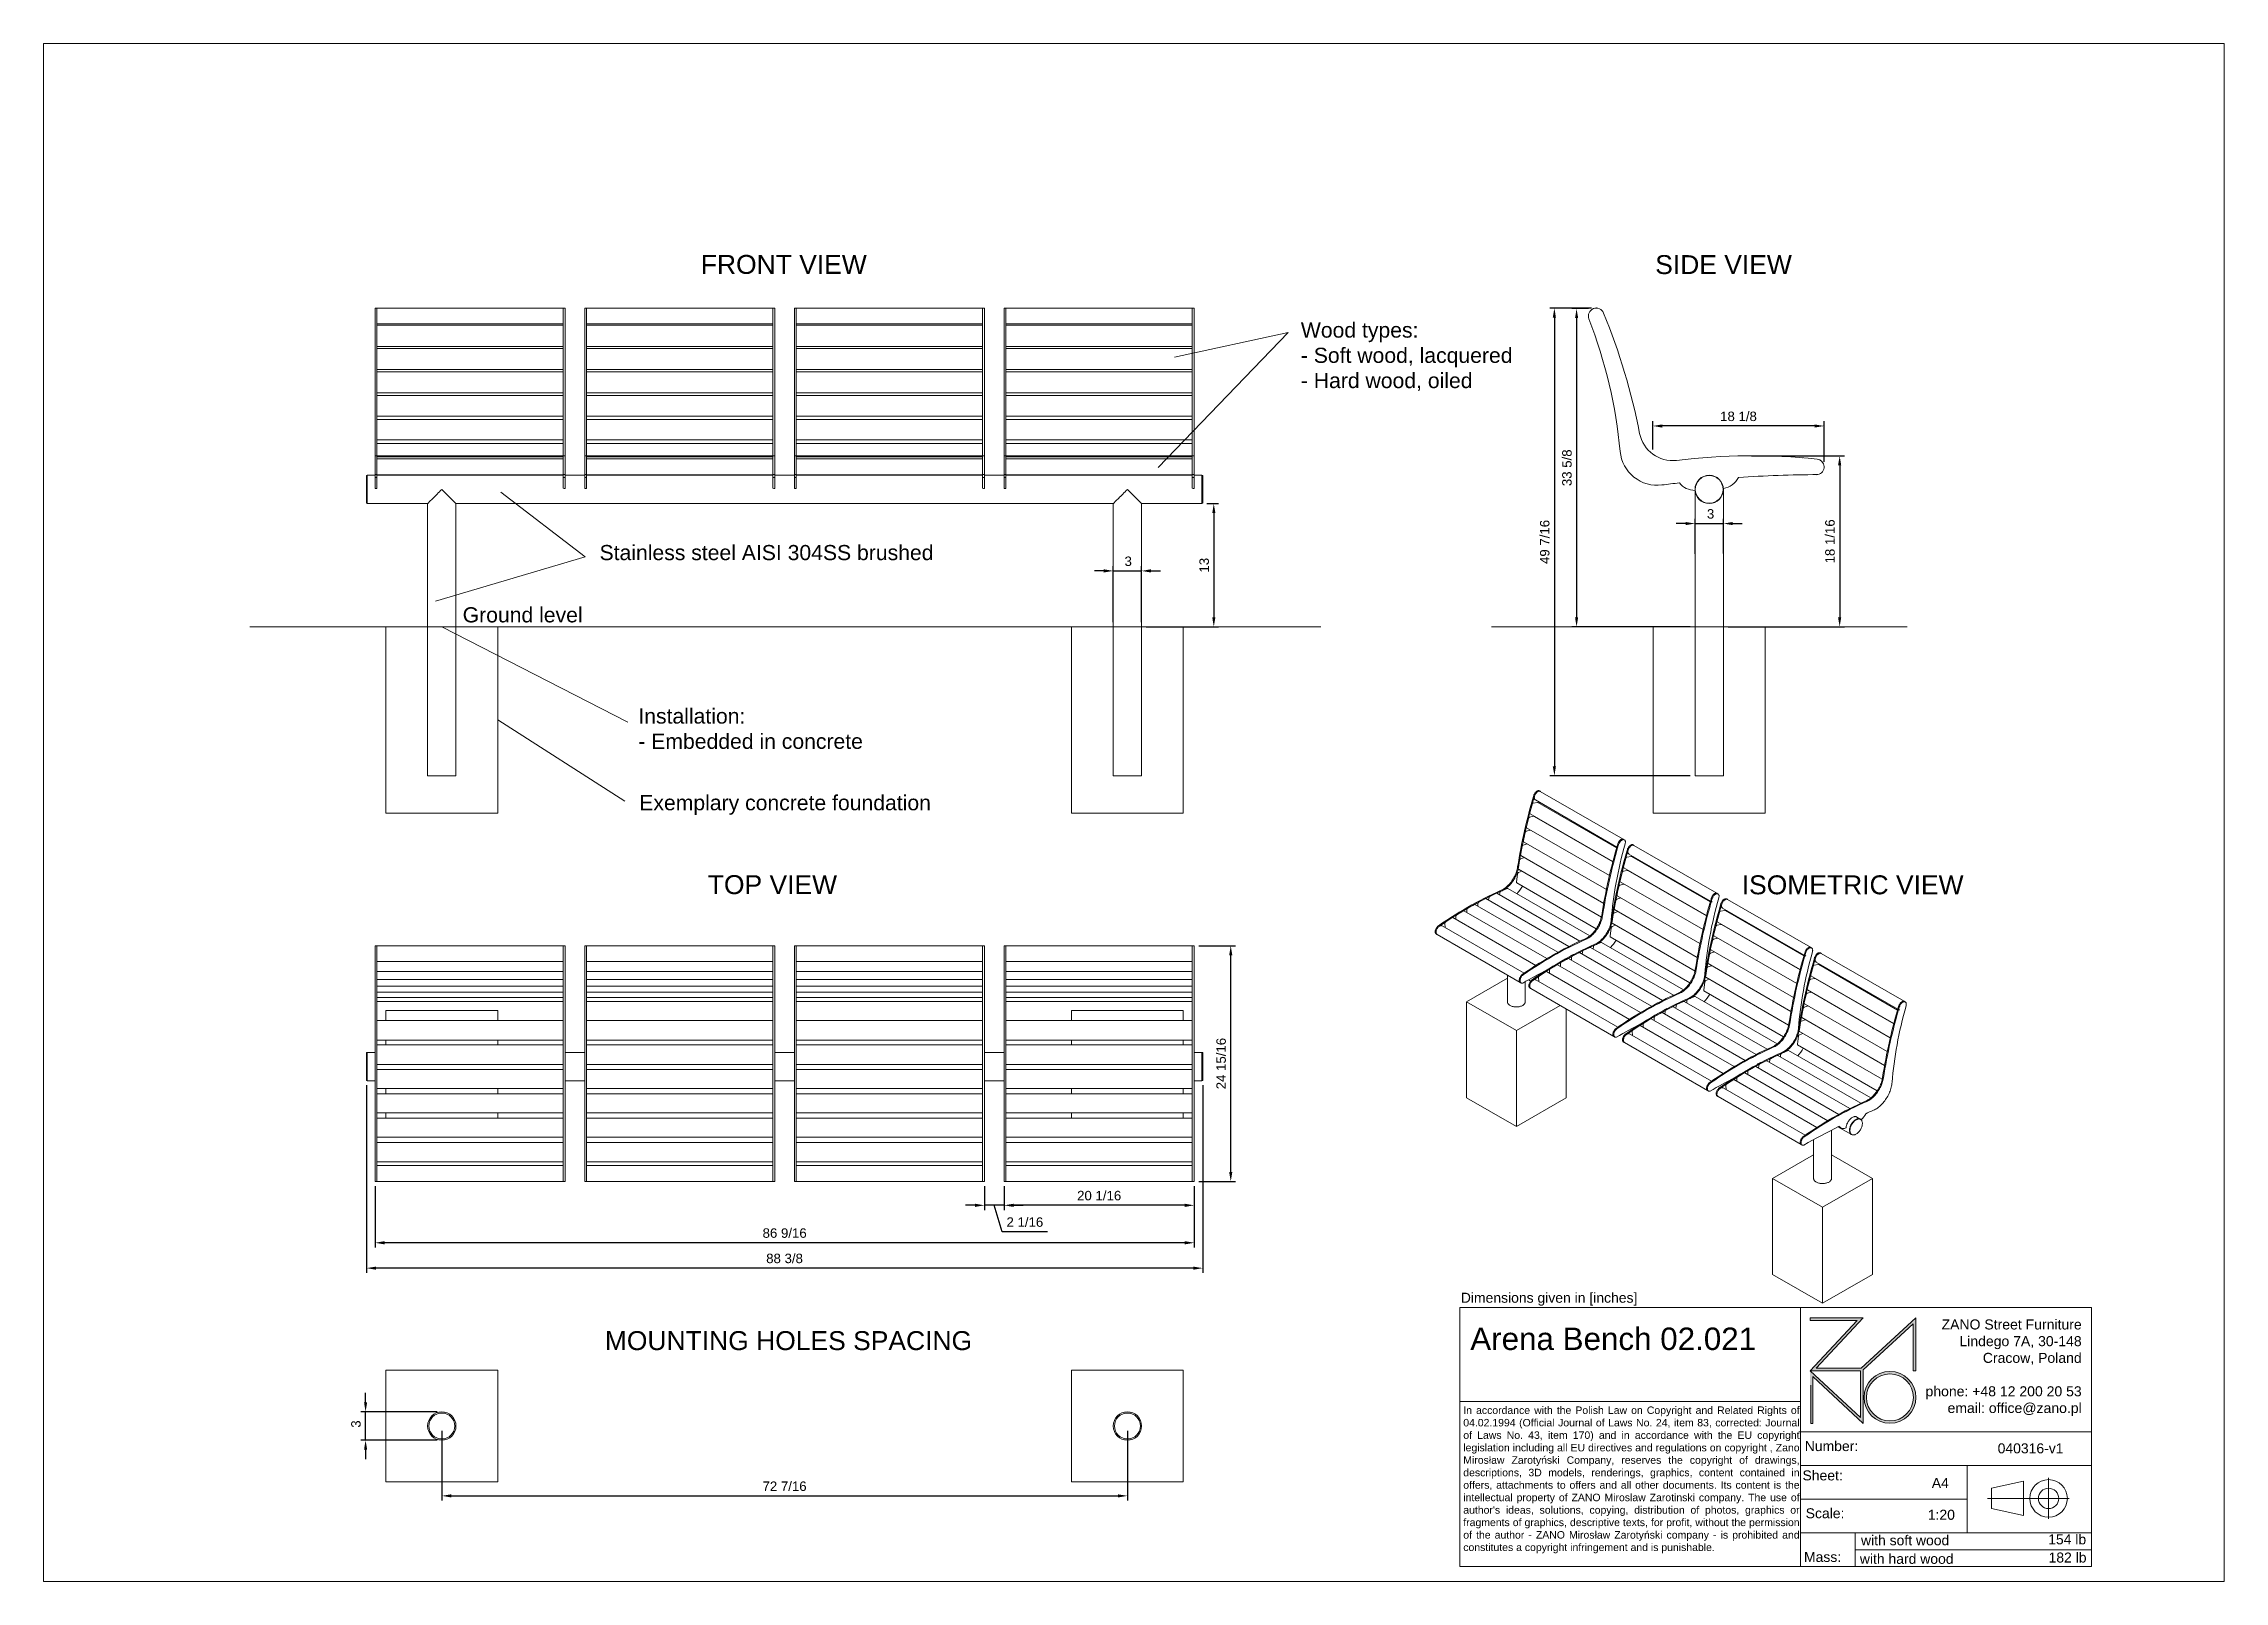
# Paper-space layout 'US' of a CAD drawing. Header units: inches. Extents: x -208 to -3, y -9 to 1.
# Drawn here: x -14.87 to -3.35, y -7.17 to 0.95 of the extents above; entities outside this region: 1.
# The model-space entities are those that its viewports show. They can reach past a viewport. Long polylines and large blocks are cut down to what shows.
import ezdxf

# ---------------------------------------------------------------- set-up
doc = ezdxf.new("R2010")
doc.units = ezdxf.units.IN
doc.header["$PDSIZE"] = -1
doc.linetypes.add('HIDDEN', pattern=[1.905, 1.27, -0.635])
for name, color, linetype, lineweight in [('ZANO_O', 10, 'Continuous', 0), ('ZANO_R', 7, 'Continuous', 0), ('ZANO_R_przerywana', 250, 'HIDDEN', 0), ('ZANO_W', 1, 'Continuous', 0)]:
    doc.layers.add(name, color=color, linetype=linetype, lineweight=lineweight)
doc.layers.add('ZANO_P', color=7, linetype='Continuous', lineweight=0, true_color=0xffffff)
doc.styles.get("Standard").update_dxf_attribs({"font": 'arial.ttf'})
doc.dimstyles.new('amerykanie', dxfattribs={"dimtxt": 50, "dimasz": 50, "dimexe": 0.5, "dimexo": 0.5, "dimgap": 1, "dimtad": 1, "dimdec": 0, "dimzin": 0, "dimlunit": 5, "dimtxsty": 'Standard', "dimcen": 0.09, "dimclrd": 1, "dimclre": 1, "dimclrt": 1, "dimazin": 0, "dimtfac": 1, "dimtdec": 0, "dimtmove": 0, "dimatfit": 3, "dimfxl": 1, "dimtzin": 0, "dimarcsym": 1})

psp = doc.layouts.new('US')

# ---------------------------------------------------------------- texts
at = {"layer": 'ZANO_O', "attachment_point": 1}
for s, insert, char_height, width in [('FRONT VIEW', (-11.394, -0.164), 0.1, 1.04774), ('SIDE VIEW', (-6.352, -0.165), 0.1, 1.0012), ('\\pxql;Wood types:\\P- Soft wood, lacquered\\P- Hard wood, oiled', (-8.224, -0.521), 0.08, 1.37907), ('\\pxql;Stainless steel AISI 304SS brushed', (-11.929, -1.697), 0.08, 1.93979), ('Ground level', (-12.652, -2.026), 0.08, 0.78457), ('\\pxql;Installation:\\P- Embedded in concrete', (-11.724, -2.561), 0.08, 1.81828), ('\\pxql;Exemplary concrete foundation', (-11.719, -3.019), 0.08, 1.68642), ('TOP VIEW', (-11.357, -3.442), 0.1, 0.86231), ('ISOMETRIC VIEW', (-5.895, -3.443), 0.1, 1.49258), ('MOUNTING HOLES SPACING', (-11.901, -5.852), 0.1, 2.09064)]:
    psp.add_mtext(s, dxfattribs=dict(at, insert=insert, char_height=char_height, width=width))
at = {"layer": 'ZANO_R', "attachment_point": 1}
for s, insert, char_height, width in [('Dimensions given in [inches]', (-7.379, -5.649), 0.05269, 1.79436), ('\\pxql;Arena Bench 02.021', (-7.329, -5.833), 0.11856, 1.7443), ('\\pxqr;ZANO Street Furniture\\PLindego 7A, 30-148\\PCracow, Poland\\P\\Pphone: +48 12 200 20 53\\Pemail: office@zano.pl', (-5.149, -5.79), 0.05298, 1.04998), ("\\pxqj;In accordance with the Polish Law on Copyright and Related Rights of 04.02.1994 (Official Journal of Laws No. 24, item 83, corrected: Journal of Laws No. 43, item 170) and in accordance with the EU copyright legislation including all EU directives and regulations on copyright , Zano Mirosław Zarotyński Company, reserves the copyright of drawings, descriptions, 3D models, renderings, graphics, content contained in offers, attachments to offers and all other documents. Its content is the intellectual property of ZANO Miroslaw Zarotinski company. The use of author's ideas, solutions, copying, distribution of photos, graphics or fragments of graphics, descriptive texts, for profit, without the permission of the author - ZANO Mirosław Zarotyński company - is prohibited and constitutes a copyright infringement and is punishable.", (-7.366, -6.25), 0.039516, 1.77136), ('Number:', (-5.562, -6.433), 0.0527, 254.32319), ('040316-v1', (-4.543, -6.445), 0.0527, 0.49653), ('Sheet:', (-5.574, -6.588), 0.0527, 254.32319), ('A4', (-4.891, -6.628), 0.0527, 0.18637), ('Scale:', (-5.557, -6.788), 0.0527, 254.32319), ('1:20', (-4.912, -6.796), 0.0527, 0.20756), ('Mass:', (-5.566, -7.019), 0.0527, 254.32319), ('with hard wood', (-5.271, -7.029), 0.05269, 0.89713), ('with soft wood', (-5.265, -6.931), 0.05269, 1.21824), ('154 lb', (-4.276, -6.926), 0.0527, 0.22908), ('182 lb', (-4.274, -7.022), 0.0527, 0.22731)]:
    psp.add_mtext(s, dxfattribs=dict(at, insert=insert, char_height=char_height, width=width))

msp = doc.modelspace()

# ---------------------------------------------------------------- blocks, each defined once
blk = doc.blocks.new('*D363')
at = {"layer": 'Defpoints', "color": 0}
for p in [(147.22, 109.96), (144.75, 91.89), (157.04, 91.89)]:
    blk.add_point(p, dxfattribs=at)
at = {"layer": 'ZANO_W', "color": 1, "lineweight": -2}
for p, q in [((147.72, 109.96), (157.54, 109.96)), ((157.04, 108.96), (157.04, 92.89)), ((145.25, 91.89), (157.54, 91.89))]:
    blk.add_line(p, q, dxfattribs=at)
at = {"layer": 'ZANO_W', "color": 1}
for points in [[(157.2, 108.96), (156.87, 108.96), (157.04, 109.96)], [(156.87, 92.89), (157.2, 92.89), (157.04, 91.89)]]:
    blk.add_solid(points, dxfattribs=at)
at = {"layer": 'ZANO_W', "color": 1, "insert": (156.02, 100.92), "char_height": 1, "attachment_point": 5, "rotation": 90}
blk.add_mtext('18 1/16', dxfattribs=at)
blk = doc.blocks.new('*D364')
at = {"layer": 'Defpoints', "color": 0}
for p in [(88.84, 58.18), (92.7, 58.18), (88.84, 33.26)]:
    blk.add_point(p, dxfattribs=at)
at = {"layer": 'ZANO_W', "color": 1, "lineweight": -2}
for p, q in [((89.34, 58.18), (93.2, 58.18)), ((92.7, 34.26), (92.7, 57.18)), ((89.34, 33.26), (93.2, 33.26))]:
    blk.add_line(p, q, dxfattribs=at)
at = {"layer": 'ZANO_W', "color": 1}
for points in [[(92.87, 57.18), (92.54, 57.18), (92.7, 58.18)], [(92.54, 34.26), (92.87, 34.26), (92.7, 33.26)]]:
    blk.add_solid(points, dxfattribs=at)
at = {"layer": 'ZANO_W', "color": 1, "insert": (91.69, 45.72), "char_height": 1, "attachment_point": 5, "rotation": 90}
blk.add_mtext('24 15/16', dxfattribs=at)
blk = doc.blocks.new('*D365')
at = {"layer": 'Defpoints', "color": 0}
for p in [(131.01, 125.52), (129.24, 91.89), (141.76, 91.89)]:
    blk.add_point(p, dxfattribs=at)
at = {"layer": 'ZANO_W', "color": 1, "lineweight": -2}
for p, q in [((130.51, 125.52), (128.74, 125.52)), ((129.24, 124.52), (129.24, 92.89)), ((141.26, 91.89), (128.74, 91.89))]:
    blk.add_line(p, q, dxfattribs=at)
at = {"layer": 'ZANO_W', "color": 1}
for points in [[(129.41, 124.52), (129.08, 124.52), (129.24, 125.52)], [(129.08, 92.89), (129.41, 92.89), (129.24, 91.89)]]:
    blk.add_solid(points, dxfattribs=at)
at = {"layer": 'ZANO_W', "color": 1, "insert": (128.23, 108.7), "char_height": 1, "attachment_point": 5, "rotation": 90}
blk.add_mtext('33 5/8', dxfattribs=at)
blk = doc.blocks.new('*D366')
at = {"layer": 'Defpoints', "color": 0}
for p in [(131.33, 125.58), (126.9, 76.14), (141.76, 76.14)]:
    blk.add_point(p, dxfattribs=at)
at = {"layer": 'ZANO_W', "color": 1, "lineweight": -2}
for p, q in [((130.83, 125.58), (126.4, 125.58)), ((126.9, 124.58), (126.9, 77.14)), ((141.26, 76.14), (126.4, 76.14))]:
    blk.add_line(p, q, dxfattribs=at)
at = {"layer": 'ZANO_W', "color": 1}
for points in [[(127.06, 124.58), (126.73, 124.58), (126.9, 125.58)], [(126.73, 77.14), (127.06, 77.14), (126.9, 76.14)]]:
    blk.add_solid(points, dxfattribs=at)
at = {"layer": 'ZANO_W', "color": 1, "insert": (125.88, 100.86), "char_height": 1, "attachment_point": 5, "rotation": 90}
blk.add_mtext('49 7/16', dxfattribs=at)
blk = doc.blocks.new('*D367')
at = {"layer": 'Defpoints', "color": 0}
for p in [(137.29, 113.12), (137.29, 110.14), (155.4, 108.84)]:
    blk.add_point(p, dxfattribs=at)
at = {"layer": 'ZANO_W', "color": 1, "lineweight": -2}
for p, q in [((137.29, 110.64), (137.29, 113.62)), ((154.4, 113.12), (138.29, 113.12)), ((155.4, 109.34), (155.4, 113.62))]:
    blk.add_line(p, q, dxfattribs=at)
at = {"layer": 'ZANO_W', "color": 1}
for points in [[(138.29, 113.28), (138.29, 112.95), (137.29, 113.12)], [(154.4, 112.95), (154.4, 113.28), (155.4, 113.12)]]:
    blk.add_solid(points, dxfattribs=at)
at = {"layer": 'ZANO_W', "color": 1, "insert": (146.35, 114.13), "char_height": 1, "attachment_point": 5}
blk.add_mtext('18 1/8', dxfattribs=at)
blk = doc.blocks.new('*D368')
at = {"layer": 'Defpoints', "color": 0}
for p in [(68.76, 33.26), (88.84, 33.26), (68.76, 30.74)]:
    blk.add_point(p, dxfattribs=at)
at = {"layer": 'ZANO_W', "color": 1, "lineweight": -2}
for p, q in [((68.76, 32.76), (68.76, 30.24)), ((88.84, 32.76), (88.84, 30.24)), ((87.84, 30.74), (69.76, 30.74))]:
    blk.add_line(p, q, dxfattribs=at)
at = {"layer": 'ZANO_W', "color": 1}
for points in [[(69.76, 30.91), (69.76, 30.57), (68.76, 30.74)], [(87.84, 30.57), (87.84, 30.91), (88.84, 30.74)]]:
    blk.add_solid(points, dxfattribs=at)
at = {"layer": 'ZANO_W', "color": 1, "insert": (78.8, 31.76), "char_height": 1, "attachment_point": 5}
blk.add_mtext('20 1/16', dxfattribs=at)
blk = doc.blocks.new('*D369')
at = {"layer": 'Defpoints', "color": 0}
for p in [(66.68, 33.26), (68.76, 33.26), (66.68, 30.74)]:
    blk.add_point(p, dxfattribs=at)
at = {"layer": 'ZANO_W', "color": 1, "lineweight": -2}
for p, q in [((66.68, 32.76), (66.68, 30.24)), ((68.76, 32.76), (68.76, 30.24)), ((65.68, 30.74), (64.68, 30.74)), ((68.76, 30.74), (66.68, 30.74)), ((68.56, 27.94), (67.72, 30.74)), ((69.76, 30.74), (70.76, 30.74)), ((73.34, 27.94), (68.56, 27.94))]:
    blk.add_line(p, q, dxfattribs=at)
at = {"layer": 'ZANO_W', "color": 1}
for points in [[(65.68, 30.57), (65.68, 30.91), (66.68, 30.74)], [(69.76, 30.91), (69.76, 30.57), (68.76, 30.74)]]:
    blk.add_solid(points, dxfattribs=at)
at = {"layer": 'ZANO_W', "color": 1, "insert": (70.95, 28.96), "char_height": 1, "attachment_point": 5}
blk.add_mtext('2 1/16', dxfattribs=at)
blk = doc.blocks.new('*D370')
at = {"layer": 'Defpoints', "color": 0}
for p in [(2.3, 33.26), (88.84, 33.26), (2.3, 26.78)]:
    blk.add_point(p, dxfattribs=at)
at = {"layer": 'ZANO_W', "color": 1, "lineweight": -2}
for p, q in [((2.3, 32.76), (2.3, 26.28)), ((88.84, 32.76), (88.84, 26.28)), ((87.84, 26.78), (3.3, 26.78))]:
    blk.add_line(p, q, dxfattribs=at)
at = {"layer": 'ZANO_W', "color": 1}
for points in [[(3.3, 26.95), (3.3, 26.61), (2.3, 26.78)], [(87.84, 26.61), (87.84, 26.95), (88.84, 26.78)]]:
    blk.add_solid(points, dxfattribs=at)
at = {"layer": 'ZANO_W', "color": 1, "insert": (45.57, 27.8), "char_height": 1, "attachment_point": 5}
blk.add_mtext('86 9/16', dxfattribs=at)
blk = doc.blocks.new('*D371')
at = {"layer": 'Defpoints', "color": 0}
for p in [(1.39, 43.94), (89.74, 43.94), (1.39, 24.1)]:
    blk.add_point(p, dxfattribs=at)
at = {"layer": 'ZANO_W', "color": 1, "lineweight": -2}
for p, q in [((1.39, 43.44), (1.39, 23.6)), ((89.74, 43.44), (89.74, 23.6)), ((88.74, 24.1), (2.39, 24.1))]:
    blk.add_line(p, q, dxfattribs=at)
at = {"layer": 'ZANO_W', "color": 1}
for points in [[(2.39, 24.26), (2.39, 23.93), (1.39, 24.1)], [(88.74, 23.93), (88.74, 24.26), (89.74, 24.1)]]:
    blk.add_solid(points, dxfattribs=at)
at = {"layer": 'ZANO_W', "color": 1, "insert": (45.56, 25.12), "char_height": 1, "attachment_point": 5}
blk.add_mtext('88 3/8', dxfattribs=at)
blk = doc.blocks.new('*D372')
at = {"layer": 'Defpoints', "color": 0}
for p in [(1.29, 8.91), (9.34, 8.91), (9.34, 5.91)]:
    blk.add_point(p, dxfattribs=at)
at = {"layer": 'ZANO_W', "color": 1, "lineweight": -2}
for p, q in [((1.29, 9.91), (1.29, 10.91)), ((8.84, 8.91), (0.79, 8.91)), ((1.29, 5.91), (1.29, 8.91)), ((8.84, 5.91), (0.79, 5.91)), ((1.29, 4.91), (1.29, 3.91))]:
    blk.add_line(p, q, dxfattribs=at)
at = {"layer": 'ZANO_W', "color": 1}
for points in [[(1.13, 9.91), (1.46, 9.91), (1.29, 8.91)], [(1.46, 4.91), (1.13, 4.91), (1.29, 5.91)]]:
    blk.add_solid(points, dxfattribs=at)
at = {"layer": 'ZANO_W', "color": 1, "insert": (0.28, 7.62), "char_height": 1, "attachment_point": 5, "rotation": 90}
blk.add_mtext('3', dxfattribs=at)
blk = doc.blocks.new('*D373')
at = {"layer": 'Defpoints', "color": 0}
for p in [(9.34, 7.41), (81.79, 7.41), (81.79, 0.03)]:
    blk.add_point(p, dxfattribs=at)
at = {"layer": 'ZANO_W', "color": 1, "lineweight": -2}
for p, q in [((9.34, 6.91), (9.34, -0.47)), ((81.79, 6.91), (81.79, -0.47)), ((10.34, 0.03), (80.79, 0.03))]:
    blk.add_line(p, q, dxfattribs=at)
at = {"layer": 'ZANO_W', "color": 1}
for points in [[(10.34, 0.19), (10.34, -0.14), (9.34, 0.03)], [(80.79, -0.14), (80.79, 0.19), (81.79, 0.03)]]:
    blk.add_solid(points, dxfattribs=at)
at = {"layer": 'ZANO_W', "color": 1, "insert": (45.56, 1.04), "char_height": 1, "attachment_point": 5}
blk.add_mtext('72 7/16', dxfattribs=at)
blk = doc.blocks.new('*D374')
at = {"layer": 'Defpoints', "color": 0}
for p in [(89.66, 104.91), (83.28, 91.89), (90.91, 91.89)]:
    blk.add_point(p, dxfattribs=at)
at = {"layer": 'ZANO_W', "color": 1, "lineweight": -2}
for p, q in [((90.16, 104.91), (91.41, 104.91)), ((90.91, 103.91), (90.91, 92.89)), ((83.78, 91.89), (91.41, 91.89))]:
    blk.add_line(p, q, dxfattribs=at)
at = {"layer": 'ZANO_W', "color": 1}
for points in [[(91.08, 103.91), (90.75, 103.91), (90.91, 104.91)], [(90.75, 92.89), (91.08, 92.89), (90.91, 91.89)]]:
    blk.add_solid(points, dxfattribs=at)
at = {"layer": 'ZANO_W', "color": 1, "insert": (89.9, 98.4), "char_height": 1, "attachment_point": 5, "rotation": 90}
blk.add_mtext('13', dxfattribs=at)
blk = doc.blocks.new('*D375')
at = {"layer": 'Defpoints', "color": 0}
for p in [(83.28, 97.8), (80.29, 91.89), (83.28, 91.89)]:
    blk.add_point(p, dxfattribs=at)
at = {"layer": 'ZANO_W', "color": 1, "lineweight": -2}
for p, q in [((79.29, 97.8), (78.29, 97.8)), ((80.29, 92.39), (80.29, 98.3)), ((80.29, 97.8), (83.28, 97.8)), ((83.28, 92.39), (83.28, 98.3)), ((84.28, 97.8), (85.28, 97.8))]:
    blk.add_line(p, q, dxfattribs=at)
at = {"layer": 'ZANO_W', "color": 1}
for points in [[(79.29, 97.63), (79.29, 97.97), (80.29, 97.8)], [(84.28, 97.97), (84.28, 97.63), (83.28, 97.8)]]:
    blk.add_solid(points, dxfattribs=at)
at = {"layer": 'ZANO_W', "color": 1, "insert": (81.87, 98.81), "char_height": 1, "attachment_point": 5}
blk.add_mtext('3', dxfattribs=at)
blk = doc.blocks.new('*D376')
at = {"layer": 'Defpoints', "color": 0}
for p in [(144.75, 102.8), (141.76, 99.1), (144.75, 99.15)]:
    blk.add_point(p, dxfattribs=at)
at = {"layer": 'ZANO_W', "color": 1, "lineweight": -2}
for p, q in [((140.76, 102.8), (139.76, 102.8)), ((141.76, 99.6), (141.76, 103.3)), ((141.76, 102.8), (144.75, 102.8)), ((144.75, 99.65), (144.75, 103.3)), ((145.75, 102.8), (146.75, 102.8))]:
    blk.add_line(p, q, dxfattribs=at)
at = {"layer": 'ZANO_W', "color": 1}
for points in [[(140.76, 102.64), (140.76, 102.97), (141.76, 102.8)], [(145.75, 102.97), (145.75, 102.64), (144.75, 102.8)]]:
    blk.add_solid(points, dxfattribs=at)
at = {"layer": 'ZANO_W', "color": 1, "insert": (143.4, 103.82), "char_height": 1, "attachment_point": 5}
blk.add_mtext('3', dxfattribs=at)

# ---------------------------------------------------------------- dimensions: what is measured, and where the dimension line sits
at = {"layer": 'ZANO_W'}
for base, p1, p2, picture, middle in [((126.89504, 76.13722), (131.32507, 125.57958), (141.75586, 76.13722), '*D366', (125.87799, 100.8584)), ((129.24318, 91.88527), (131.01472, 125.52007), (141.75586, 91.88527), '*D365', (128.22579, 108.70267)), ((157.03804, 91.88527), (147.22195, 109.962), (144.75193, 91.88527), '*D363', (156.02098, 100.92363)), ((90.91239, 91.88527), (89.65937, 104.9148), (83.28295, 91.88527), '*D374', (89.90148, 98.40003)), ((92.70498, 58.17834), (88.83654, 33.26262), (88.83654, 58.17834), '*D364', (91.68793, 45.72048))]:
    dim = msp.add_linear_dim(base=base, p1=p1, p2=p2, angle=90, dimstyle='amerykanie', override={"dimtxt": 1, "dimasz": 1, "dimgap": 0.5, "dimdec": 4, "dimaunit": 1, "dimadec": 1, "dimtdec": 4, "dimtmove": 1, "dimfrac": 2}, dxfattribs=at)
    dim.commit()
    dim.dimension.update_dxf_attribs({"geometry": picture, "text_midpoint": middle})
for base, p1, p2, picture, middle in [((137.293874, 113.117652), (155.400122, 108.839299), (137.293874, 110.140562), '*D367', (146.346998, 114.134705)), ((1.39159, 24.09817), (89.73811, 43.94355), (1.39159, 43.94355), '*D371', (45.56485, 25.11556)), ((2.2971, 26.78002), (88.83654, 33.26262), (2.2971, 33.26262), '*D370', (45.56682, 27.79707)), ((66.68298, 30.73919), (68.75778, 33.26262), (66.68298, 33.26262), '*D369', (69.06073, 28.95508)), ((68.75778, 30.73919), (88.83654, 33.26262), (68.75778, 33.26262), '*D368', (78.79716, 31.75624)), ((81.78535, 0.0258), (9.34435, 7.41187), (81.78535, 7.41187), '*D373', (45.56485, 1.04285))]:
    dim = msp.add_linear_dim(base=base, p1=p1, p2=p2, dimstyle='amerykanie', override={"dimtxt": 1, "dimasz": 1, "dimgap": 0.5, "dimdec": 4, "dimaunit": 1, "dimadec": 1, "dimtdec": 4, "dimtmove": 1, "dimfrac": 2}, dxfattribs=at)
    dim.commit()
    dim.dimension.update_dxf_attribs({"geometry": picture, "text_midpoint": middle})
for base, p1, p2, picture, middle in [((144.75193, 102.80466), (141.75586, 99.09562), (144.75193, 99.14905), '*D376', (143.40318, 102.80466)), ((83.28339, 97.80073), (80.28732, 91.88526), (83.28339, 91.88527), '*D375', (81.87332, 97.80073))]:
    dim = msp.add_linear_dim(base=base, p1=p1, p2=p2, dimstyle='amerykanie', override={"dimtxt": 1, "dimasz": 1, "dimgap": 0.5, "dimdec": 4, "dimaunit": 1, "dimadec": 1, "dimtdec": 4, "dimtmove": 1, "dimfrac": 2}, dxfattribs=at)
    dim.commit()
    dim.dimension.update_dxf_attribs({"geometry": picture, "text_midpoint": middle, "dimtype": 160})
dim = msp.add_linear_dim(base=(1.29265, 8.9099), p1=(9.34435, 5.91384), p2=(9.34435, 8.9099), angle=90, dimstyle='amerykanie', override={"dimtxt": 1, "dimasz": 1, "dimgap": 0.5, "dimdec": 4, "dimaunit": 1, "dimadec": 1, "dimtdec": 4, "dimtmove": 1, "dimfrac": 2}, dxfattribs=at)
dim.commit()
dim.dimension.update_dxf_attribs({"geometry": '*D372', "text_midpoint": (1.29265, 7.61856), "dimtype": 160})

# ---------------------------------------------------------------- linework, layer by layer
at = {"layer": 'ZANO_R'}
for p, q in [((2.49395, 125.57958), (2.2971, 125.57958)), ((2.2971, 125.05776), (2.2971, 125.57958)), ((2.2971, 112.32722), (2.2971, 125.05776)), ((2.49395, 125.05776), (2.49395, 125.57958)), ((22.17901, 125.57472), (2.49395, 125.57472)), ((2.49395, 112.32722), (2.49395, 125.05776)), ((22.37586, 125.57958), (22.17901, 125.57958)), ((22.17901, 125.05776), (22.17901, 125.57958)), ((22.17901, 112.32722), (22.17901, 125.05776)), ((22.37586, 125.05776), (22.37586, 125.57958)), ((22.37586, 112.32722), (22.37586, 125.05776)), ((24.64751, 125.57958), (24.45066, 125.57958)), ((24.45066, 125.05776), (24.45066, 125.57958)), ((24.45066, 112.32722), (24.45066, 125.05776)), ((24.64751, 125.05776), (24.64751, 125.57958)), ((44.33257, 125.57472), (24.64751, 125.57472)), ((24.64751, 112.32722), (24.64751, 125.05776)), ((44.52942, 125.57958), (44.33257, 125.57958)), ((44.33257, 125.05776), (44.33257, 125.57958)), ((44.33257, 112.32722), (44.33257, 125.05776)), ((44.52942, 125.05776), (44.52942, 125.57958)), ((44.52942, 112.32722), (44.52942, 125.05776)), ((46.80107, 125.57958), (46.60422, 125.57958)), ((46.60422, 125.05776), (46.60422, 125.57958)), ((46.60422, 112.32722), (46.60422, 125.05776)), ((46.80107, 125.05776), (46.80107, 125.57958)), ((66.48613, 125.57472), (46.80107, 125.57472)), ((46.80107, 112.32722), (46.80107, 125.05776)), ((66.68298, 125.57958), (66.48613, 125.57958)), ((66.48613, 125.05776), (66.48613, 125.57958)), ((66.48613, 112.32722), (66.48613, 125.05776)), ((66.68298, 125.05776), (66.68298, 125.57958)), ((66.68298, 112.32722), (66.68298, 125.05776)), ((68.95463, 125.57958), (68.75778, 125.57958)), ((68.75778, 125.05776), (68.75778, 125.57958)), ((68.75778, 112.32722), (68.75778, 125.05776)), ((68.95463, 125.05776), (68.95463, 125.57958)), ((88.63969, 125.57472), (68.95463, 125.57472)), ((68.95463, 112.32722), (68.95463, 125.05776)), ((88.83654, 125.57958), (88.63969, 125.57958)), ((88.63969, 125.05776), (88.63969, 125.57958)), ((88.63969, 112.32722), (88.63969, 125.05776)), ((88.83654, 125.05776), (88.83654, 125.57958)), ((88.83654, 112.32722), (88.83654, 125.05776)), ((2.49395, 123.90542), (22.17901, 123.90542)), ((22.17901, 123.76881), (2.49395, 123.76881)), ((2.49395, 123.64021), (2.49395, 123.64448)), ((2.49395, 122.15877), (2.49395, 122.16308)), ((22.17901, 123.64448), (22.17901, 123.64021)), ((22.17901, 122.16308), (22.17901, 122.15877)), ((24.64751, 123.90542), (44.33257, 123.90542)), ((44.33257, 123.76881), (24.64751, 123.76881)), ((24.64751, 123.64021), (24.64751, 123.64448)), ((24.64751, 122.15877), (24.64751, 122.16308)), ((44.33257, 123.64448), (44.33257, 123.64021)), ((44.33257, 122.16308), (44.33257, 122.15877)), ((46.80107, 123.90542), (66.48613, 123.90542)), ((66.48613, 123.76881), (46.80107, 123.76881)), ((46.80107, 123.64021), (46.80107, 123.64448)), ((46.80107, 122.15877), (46.80107, 122.16308)), ((66.48613, 123.64448), (66.48613, 123.64021)), ((66.48613, 122.16308), (66.48613, 122.15877)), ((68.95463, 123.90542), (88.63969, 123.90542)), ((88.63969, 123.76881), (68.95463, 123.76881)), ((68.95463, 123.64021), (68.95463, 123.64448)), ((68.95463, 122.15877), (68.95463, 122.16308)), ((88.63969, 123.64448), (88.63969, 123.64021)), ((88.63969, 122.16308), (88.63969, 122.15877)), ((132.66329, 123.64021), (132.66165, 123.64448)), ((133.21081, 122.15877), (133.20928, 122.16308)), ((2.49395, 121.51579), (22.17901, 121.51579)), ((22.17901, 121.32499), (2.49395, 121.32499)), ((2.49395, 121.18925), (2.49395, 121.19359)), ((22.17901, 121.19359), (22.17901, 121.18925)), ((24.64751, 121.51579), (44.33257, 121.51579)), ((44.33257, 121.32499), (24.64751, 121.32499)), ((24.64751, 121.18925), (24.64751, 121.19359)), ((44.33257, 121.19359), (44.33257, 121.18925)), ((46.80107, 121.51579), (66.48613, 121.51579)), ((66.48613, 121.32499), (46.80107, 121.32499)), ((46.80107, 121.18925), (46.80107, 121.19359)), ((66.48613, 121.19359), (66.48613, 121.18925)), ((68.95463, 121.51579), (88.63969, 121.51579)), ((88.63969, 121.32499), (68.95463, 121.32499)), ((68.95463, 121.18925), (68.95463, 121.19359)), ((88.63969, 121.19359), (88.63969, 121.18925)), ((133.54815, 121.18925), (133.54667, 121.19359)), ((2.49395, 119.6879), (2.49395, 119.69227)), ((2.49395, 119.09205), (22.17901, 119.09205)), ((22.17901, 118.84912), (2.49395, 118.84912)), ((2.49395, 118.70616), (2.49395, 118.71055)), ((22.17901, 119.69227), (22.17901, 119.6879)), ((22.17901, 118.71055), (22.17901, 118.70616)), ((24.64751, 119.6879), (24.64751, 119.69227)), ((24.64751, 119.09205), (44.33257, 119.09205)), ((44.33257, 118.84912), (24.64751, 118.84912)), ((24.64751, 118.70616), (24.64751, 118.71055)), ((44.33257, 119.69227), (44.33257, 119.6879)), ((44.33257, 118.71055), (44.33257, 118.70616)), ((46.80107, 119.6879), (46.80107, 119.69227)), ((46.80107, 119.09205), (66.48613, 119.09205)), ((66.48613, 118.84912), (46.80107, 118.84912)), ((46.80107, 118.70616), (46.80107, 118.71055)), ((66.48613, 119.69227), (66.48613, 119.6879)), ((66.48613, 118.71055), (66.48613, 118.70616)), ((68.95463, 119.6879), (68.95463, 119.69227)), ((68.95463, 119.09205), (88.63969, 119.09205)), ((88.63969, 118.84912), (68.95463, 118.84912)), ((68.95463, 118.70616), (68.95463, 118.71055)), ((88.63969, 119.69227), (88.63969, 119.6879)), ((88.63969, 118.71055), (88.63969, 118.70616)), ((134.03844, 119.6879), (134.03707, 119.69227)), ((134.33833, 118.70616), (134.33702, 118.71055)), ((2.49395, 117.1871), (2.49395, 117.19152)), ((2.49395, 116.63898), (22.17901, 116.63898)), ((22.17901, 116.34484), (2.49395, 116.34484)), ((2.49395, 116.19458), (2.49395, 116.19901)), ((22.17901, 117.19152), (22.17901, 117.1871)), ((22.17901, 116.19901), (22.17901, 116.19458)), ((24.64751, 117.1871), (24.64751, 117.19152)), ((24.64751, 116.63898), (44.33257, 116.63898)), ((44.33257, 116.34484), (24.64751, 116.34484)), ((24.64751, 116.19458), (24.64751, 116.19901)), ((44.33257, 117.19152), (44.33257, 117.1871)), ((44.33257, 116.19901), (44.33257, 116.19458)), ((46.80107, 117.1871), (46.80107, 117.19152)), ((46.80107, 116.63898), (66.48613, 116.63898)), ((66.48613, 116.34484), (46.80107, 116.34484)), ((46.80107, 116.19458), (46.80107, 116.19901)), ((66.48613, 117.19152), (66.48613, 117.1871)), ((66.48613, 116.19901), (66.48613, 116.19458)), ((68.95463, 117.1871), (68.95463, 117.19152)), ((68.95463, 116.63898), (88.63969, 116.63898)), ((88.63969, 116.34484), (68.95463, 116.34484)), ((68.95463, 116.19458), (68.95463, 116.19901)), ((88.63969, 117.19152), (88.63969, 117.1871)), ((88.63969, 116.19901), (88.63969, 116.19458)), ((134.77067, 117.1871), (134.76946, 117.19152)), ((135.03267, 116.19458), (135.03154, 116.19901)), ((2.49395, 114.66005), (2.49395, 114.66451)), ((2.49395, 114.16017), (22.17901, 114.16017)), ((22.17901, 113.81584), (2.49395, 113.81584)), ((2.49395, 113.6582), (2.49395, 113.66268)), ((22.17901, 114.66451), (22.17901, 114.66005)), ((22.17901, 113.66268), (22.17901, 113.6582)), ((24.64751, 114.66005), (24.64751, 114.66451)), ((24.64751, 114.16017), (44.33257, 114.16017)), ((44.33257, 113.81584), (24.64751, 113.81584)), ((24.64751, 113.6582), (24.64751, 113.66268)), ((44.33257, 114.66451), (44.33257, 114.66005)), ((44.33257, 113.66268), (44.33257, 113.6582)), ((46.80107, 114.66005), (46.80107, 114.66451)), ((46.80107, 114.16017), (66.48613, 114.16017)), ((66.48613, 113.81584), (46.80107, 113.81584)), ((46.80107, 113.6582), (46.80107, 113.66268)), ((66.48613, 114.66451), (66.48613, 114.66005)), ((66.48613, 113.66268), (66.48613, 113.6582)), ((68.95463, 114.66005), (68.95463, 114.66451)), ((68.95463, 114.16017), (88.63969, 114.16017)), ((88.63969, 113.81584), (68.95463, 113.81584)), ((68.95463, 113.6582), (68.95463, 113.66268)), ((88.63969, 114.66451), (88.63969, 114.66005)), ((88.63969, 113.66268), (88.63969, 113.6582)), ((135.40642, 114.66005), (135.40539, 114.66451)), ((135.63016, 113.6582), (135.62919, 113.66268)), ((2.2971, 109.96496), (2.2971, 112.32722)), ((2.49395, 112.32722), (2.49395, 109.96496)), ((2.49395, 111.65928), (22.17901, 111.65928)), ((22.17901, 111.26584), (2.49395, 111.26584)), ((22.17901, 109.96496), (22.17901, 112.32722)), ((22.37586, 112.32722), (22.37586, 109.96496)), ((24.45066, 109.96496), (24.45066, 112.32722)), ((24.64751, 112.32722), (24.64751, 109.96496)), ((24.64751, 111.65928), (44.33257, 111.65928)), ((44.33257, 111.26584), (24.64751, 111.26584)), ((44.33257, 109.96493), (44.33257, 112.32722)), ((44.52942, 112.32722), (44.52942, 109.96496)), ((46.60422, 109.96496), (46.60422, 112.32722)), ((46.80107, 112.32722), (46.80107, 109.96493)), ((46.80107, 111.65928), (66.48613, 111.65928)), ((66.48613, 111.26584), (46.80107, 111.26584)), ((66.48613, 109.96493), (66.48613, 112.32722)), ((66.68298, 112.32722), (66.68298, 109.96496)), ((68.75778, 109.96496), (68.75778, 112.32722)), ((68.95463, 112.32722), (68.95463, 109.96493)), ((68.95463, 111.65928), (88.63969, 111.65928)), ((88.63969, 111.26584), (68.95463, 111.26584)), ((88.63969, 109.96493), (88.63969, 112.32722)), ((88.83654, 112.32722), (88.83654, 109.96496)), ((2.49395, 109.96496), (2.2971, 109.96496)), ((2.2971, 109.62426), (2.2971, 109.96496)), ((2.2971, 107.97737), (2.2971, 109.62426)), ((2.49395, 109.62426), (2.49395, 109.96496)), ((2.49395, 109.96493), (22.17901, 109.96493)), ((2.49395, 109.96493), (2.49395, 109.96493)), ((22.17901, 109.95617), (2.49395, 109.95617)), ((2.49395, 109.95609), (2.49395, 109.95617)), ((2.49395, 109.9122), (2.49395, 109.91238)), ((22.17901, 109.86443), (2.49395, 109.86443)), ((2.49395, 109.86399), (2.49395, 109.86424)), ((2.49395, 109.75957), (2.49395, 109.75993)), ((22.17901, 109.62845), (2.49395, 109.62845)), ((2.49395, 108.61036), (2.49395, 109.62426)), ((2.49395, 107.97737), (2.49395, 109.62426)), ((2.49395, 107.95916), (2.49395, 108.61036)), ((22.37586, 109.96496), (22.17901, 109.96496)), ((22.17901, 109.62426), (22.17901, 109.96496)), ((22.17901, 109.96493), (22.17901, 109.96493)), ((22.17901, 109.95617), (22.17901, 109.95609)), ((22.17901, 109.91238), (22.17901, 109.9122)), ((22.17901, 109.86424), (22.17901, 109.86399)), ((22.17901, 109.75993), (22.17901, 109.75957)), ((22.17901, 108.61036), (22.17901, 109.62426)), ((22.17901, 107.97737), (22.17901, 109.62426)), ((22.17901, 107.95916), (22.17901, 108.61036)), ((22.37586, 109.62426), (22.37586, 109.96496)), ((22.37586, 107.97737), (22.37586, 109.62426)), ((24.64751, 109.96496), (24.45066, 109.96496)), ((24.45066, 109.62426), (24.45066, 109.96496)), ((24.45066, 107.97737), (24.45066, 109.62426)), ((24.64751, 109.62426), (24.64751, 109.96496)), ((24.64751, 109.96493), (44.33257, 109.96493)), ((24.64751, 109.96493), (24.64751, 109.96493)), ((44.33257, 109.95617), (24.64751, 109.95617)), ((24.64751, 109.95609), (24.64751, 109.95617)), ((24.64751, 109.9122), (24.64751, 109.91238)), ((44.33257, 109.86443), (24.64751, 109.86443)), ((24.64751, 109.86399), (24.64751, 109.86424)), ((24.64751, 109.75957), (24.64751, 109.75993)), ((44.33257, 109.62845), (24.64751, 109.62845)), ((24.64751, 108.61036), (24.64751, 109.62426)), ((24.64751, 107.97737), (24.64751, 109.62426)), ((24.64751, 107.95916), (24.64751, 108.61036)), ((44.52942, 109.96496), (44.33257, 109.96496)), ((44.33257, 109.62426), (44.33257, 109.96496)), ((44.33257, 109.96493), (44.33257, 109.96493)), ((44.33257, 109.95617), (44.33257, 109.95609)), ((44.33257, 109.91238), (44.33257, 109.9122)), ((44.33257, 109.86424), (44.33257, 109.86399)), ((44.33257, 109.75993), (44.33257, 109.75957)), ((44.33257, 108.61036), (44.33257, 109.62426)), ((44.33257, 107.97737), (44.33257, 109.62426)), ((44.33257, 107.95916), (44.33257, 108.61036)), ((44.52942, 109.62426), (44.52942, 109.96496)), ((44.52942, 107.97737), (44.52942, 109.62426)), ((46.80107, 109.96496), (46.60422, 109.96496)), ((46.60422, 109.62426), (46.60422, 109.96496)), ((46.60422, 107.97737), (46.60422, 109.62426)), ((46.80107, 109.62426), (46.80107, 109.96496)), ((46.80107, 109.96493), (66.48613, 109.96493)), ((46.80107, 109.96493), (46.80107, 109.96493)), ((66.48613, 109.95617), (46.80107, 109.95617)), ((46.80107, 109.95609), (46.80107, 109.95617)), ((46.80107, 109.9122), (46.80107, 109.91238)), ((66.48613, 109.86443), (46.80107, 109.86443)), ((46.80107, 109.86399), (46.80107, 109.86424)), ((46.80107, 109.75957), (46.80107, 109.75993)), ((66.48613, 109.62845), (46.80107, 109.62845)), ((46.80107, 108.61036), (46.80107, 109.62426)), ((46.80107, 107.97737), (46.80107, 109.62426)), ((46.80107, 107.95916), (46.80107, 108.61036)), ((66.68298, 109.96496), (66.48613, 109.96496)), ((66.48613, 109.62426), (66.48613, 109.96496)), ((66.48613, 109.96493), (66.48613, 109.96493)), ((66.48613, 109.95617), (66.48613, 109.95609)), ((66.48613, 109.91238), (66.48613, 109.9122)), ((66.48613, 109.86424), (66.48613, 109.86399)), ((66.48613, 109.75993), (66.48613, 109.75957)), ((66.48613, 108.61036), (66.48613, 109.62426)), ((66.48613, 107.97737), (66.48613, 109.62426)), ((66.48613, 107.95916), (66.48613, 108.61036)), ((66.68298, 109.62426), (66.68298, 109.96496)), ((66.68298, 107.97737), (66.68298, 109.62426)), ((68.95463, 109.96496), (68.75778, 109.96496)), ((68.75778, 109.62426), (68.75778, 109.96496)), ((68.75778, 107.97737), (68.75778, 109.62426)), ((68.95463, 109.62426), (68.95463, 109.96496)), ((68.95463, 109.96493), (88.63969, 109.96493)), ((68.95463, 109.96493), (68.95463, 109.96493)), ((88.63969, 109.95617), (68.95463, 109.95617)), ((68.95463, 109.95609), (68.95463, 109.95617)), ((68.95463, 109.9122), (68.95463, 109.91238)), ((88.63969, 109.86443), (68.95463, 109.86443)), ((68.95463, 109.86399), (68.95463, 109.86424)), ((68.95463, 109.75957), (68.95463, 109.75993)), ((88.63969, 109.62845), (68.95463, 109.62845)), ((68.95463, 108.61036), (68.95463, 109.62426)), ((68.95463, 107.97737), (68.95463, 109.62426)), ((68.95463, 107.95916), (68.95463, 108.61036)), ((88.83654, 109.96496), (88.63969, 109.96496)), ((88.63969, 109.86443), (88.63969, 109.96496)), ((88.63969, 109.96493), (88.63969, 109.96493)), ((88.63969, 109.95617), (88.63969, 109.95609)), ((88.63969, 109.91238), (88.63969, 109.9122)), ((88.63969, 109.86424), (88.63969, 109.86399)), ((88.63969, 109.62426), (88.63969, 109.86399)), ((88.63969, 109.75993), (88.63969, 109.75957)), ((88.63969, 108.61036), (88.63969, 109.62426)), ((88.63969, 107.97737), (88.63969, 109.62426)), ((88.63969, 107.95916), (88.63969, 108.61036)), ((88.83654, 109.62426), (88.83654, 109.96496)), ((88.83654, 107.97737), (88.83654, 109.62426)), ((140.12628, 109.52363), (140.12173, 109.52311)), ((141.14698, 109.63276), (141.14243, 109.63231)), ((142.72035, 109.7705), (142.71578, 109.77015)), ((143.74449, 109.84039), (143.73992, 109.84011)), ((145.32198, 109.91767), (145.31741, 109.9175)), ((146.34805, 109.94822), (146.34348, 109.94812)), ((147.92735, 109.96493), (147.92277, 109.96493)), ((148.95383, 109.95609), (148.94926, 109.95616)), ((150.53261, 109.9122), (150.52803, 109.91238)), ((151.558, 109.86399), (151.55343, 109.86424)), ((153.13393, 109.75957), (153.12936, 109.75993)), ((1.47033, 107.87937), (1.39159, 107.87937)), ((1.39159, 107.87937), (1.39159, 104.9463)), ((2.2971, 107.91087), (1.47033, 107.91087)), ((1.47033, 104.9148), (1.47033, 107.91087)), ((2.2971, 107.97737), (2.49395, 107.97737)), ((2.2971, 107.67169), (2.2971, 107.97737)), ((2.2971, 107.67169), (2.49395, 107.67169)), ((2.2971, 106.51968), (2.2971, 107.67169)), ((2.2971, 106.51968), (2.49395, 106.51968)), ((2.49395, 107.95916), (22.17901, 107.95916)), ((2.49395, 107.67169), (2.49395, 107.95916)), ((22.17901, 107.91087), (2.49395, 107.91087)), ((2.49395, 106.51968), (2.49395, 107.67169)), ((22.17901, 107.97737), (22.37586, 107.97737)), ((22.17901, 107.67169), (22.17901, 107.95916)), ((22.17901, 107.67169), (22.37586, 107.67169)), ((22.17901, 106.53191), (22.17901, 107.67169)), ((22.17901, 106.53191), (22.25775, 106.51968)), ((22.25775, 106.51968), (22.37586, 106.51968)), ((22.37586, 107.67169), (22.37586, 107.97737)), ((24.45066, 107.91087), (22.37586, 107.91087)), ((22.37586, 106.51968), (22.37586, 107.67169)), ((24.45066, 107.97737), (24.64751, 107.97737)), ((24.45066, 107.67169), (24.45066, 107.97737)), ((24.45066, 107.67169), (24.64751, 107.67169)), ((24.45066, 106.51968), (24.45066, 107.67169)), ((24.45066, 106.51968), (24.64751, 106.51968)), ((24.64751, 107.95916), (44.33257, 107.95916)), ((24.64751, 107.67169), (24.64751, 107.95916)), ((44.33257, 107.91087), (24.64751, 107.91087)), ((24.64751, 106.51968), (24.64751, 107.67169)), ((44.33257, 107.97737), (44.52942, 107.97737)), ((44.33257, 107.67169), (44.33257, 107.95916)), ((44.33257, 107.67169), (44.52942, 107.67169)), ((44.33257, 106.53191), (44.33257, 107.67169)), ((44.33257, 106.53191), (44.41131, 106.51968)), ((44.41131, 106.51968), (44.52942, 106.51968)), ((44.52942, 107.67169), (44.52942, 107.97737)), ((46.60422, 107.91087), (44.52942, 107.91087)), ((44.52942, 106.51968), (44.52942, 107.67169)), ((46.60422, 107.97737), (46.80107, 107.97737)), ((46.60422, 107.67169), (46.60422, 107.97737)), ((46.60422, 107.67169), (46.80107, 107.67169)), ((46.60422, 106.51968), (46.60422, 107.67169)), ((46.60422, 106.51968), (46.80107, 106.51968)), ((46.80107, 107.95916), (66.48613, 107.95916)), ((46.80107, 107.67169), (46.80107, 107.95916)), ((66.48613, 107.91087), (46.80107, 107.91087)), ((46.80107, 106.51968), (46.80107, 107.67169)), ((66.48613, 107.97737), (66.68298, 107.97737)), ((66.48613, 107.67169), (66.48613, 107.95916)), ((66.48613, 107.67169), (66.68298, 107.67169)), ((66.48613, 106.53191), (66.48613, 107.67169)), ((66.48613, 106.53191), (66.56487, 106.51968)), ((66.56487, 106.51968), (66.68298, 106.51968)), ((66.68298, 107.67169), (66.68298, 107.97737)), ((68.75778, 107.91087), (66.68298, 107.91087)), ((66.68298, 106.51968), (66.68298, 107.67169)), ((68.75778, 107.97737), (68.95463, 107.97737)), ((68.75778, 107.67169), (68.75778, 107.97737)), ((68.75778, 107.67169), (68.95463, 107.67169)), ((68.75778, 106.51968), (68.75778, 107.67169)), ((68.75778, 106.51968), (68.95463, 106.51968)), ((68.95463, 107.95916), (88.63969, 107.95916)), ((68.95463, 107.67169), (68.95463, 107.95916)), ((88.63969, 107.91087), (68.95463, 107.91087)), ((68.95463, 106.51968), (68.95463, 107.67169)), ((88.63969, 107.97737), (88.83654, 107.97737)), ((88.63969, 107.67169), (88.63969, 107.95916)), ((88.63969, 107.67169), (88.83654, 107.67169)), ((88.63969, 106.53191), (88.63969, 107.67169)), ((88.63969, 106.53191), (88.71843, 106.51968)), ((88.71843, 106.51968), (88.83654, 106.51968)), ((88.83654, 107.67169), (88.83654, 107.97737)), ((89.65937, 107.91087), (88.83654, 107.91087)), ((88.83654, 106.51968), (88.83654, 107.67169)), ((89.65937, 104.9148), (89.65937, 107.91087)), ((89.73811, 107.87937), (89.65937, 107.87937)), ((89.73811, 107.87937), (89.73811, 104.9463)), ((141.75586, 106.30597), (141.75586, 91.88527)), ((144.75193, 91.88527), (144.75193, 106.41283)), ((1.39159, 104.9463), (1.47033, 104.9463)), ((1.47033, 104.9148), (7.84632, 104.9148)), ((7.84632, 104.9148), (7.84632, 91.88527)), ((10.84238, 91.88527), (10.84238, 104.9148)), ((10.84238, 104.9148), (80.28732, 104.9148)), ((80.28732, 104.9148), (80.28732, 91.88527)), ((83.28339, 91.88527), (83.28339, 104.9148)), ((83.28339, 104.9148), (89.65937, 104.9148)), ((89.65937, 104.9463), (89.73811, 104.9463)), ((-10.92126, 91.88526), (102.22967, 91.88526)), ((15.24987, 91.88527), (3.43883, 91.88527)), ((3.43883, 91.88527), (15.24987, 91.88527)), ((10.84238, 91.88527), (7.84807, 91.88527)), ((87.69087, 91.88527), (75.87984, 91.88527)), ((75.87984, 91.88527), (87.69087, 91.88527)), ((83.28295, 91.88527), (80.28776, 91.88527)), ((137.34838, 91.88526), (120.24718, 91.88526)), ((120.24718, 91.88526), (164.16728, 91.88526)), ((149.15941, 91.88527), (137.34838, 91.88527)), ((137.34838, 91.88527), (149.15941, 91.88527)), ((144.75149, 91.88527), (141.7563, 91.88527)), ((125.41335, 74.49942), (125.32544, 74.55016)), ((134.17415, 69.43837), (125.41182, 74.49676)), ((124.15555, 71.63604), (123.93721, 70.73802)), ((124.73436, 71.85868), (124.2664, 71.76502)), ((124.5507, 73.12809), (124.30688, 72.2256)), ((124.32718, 72.13033), (133.07873, 67.07817)), ((125.12539, 73.32278), (124.66364, 73.2533)), ((133.07396, 67.05987), (124.76923, 71.85409)), ((124.88474, 73.58373), (133.49941, 68.61059)), ((124.91487, 71.79106), (124.91065, 71.77245)), ((133.47257, 68.5172), (125.15706, 73.31763)), ((125.29644, 73.34606), (125.27161, 73.25151)), ((123.61014, 69.25961), (123.80267, 70.15184)), ((123.63253, 69.17296), (132.38734, 64.11891)), ((123.91129, 70.28438), (124.38354, 70.40178)), ((123.95862, 70.64708), (132.71181, 65.59397)), ((134.29208, 69.37383), (134.20418, 69.42458)), ((123.08567, 66.33893), (123.22578, 67.21564)), ((123.32615, 67.79252), (123.4926, 68.67764)), ((123.32944, 67.35473), (123.72836, 67.49137)), ((123.34941, 67.71014), (132.10579, 62.65518)), ((123.59881, 68.81356), (124.03265, 68.94198)), ((133.0977, 67.15076), (133.09702, 67.14814)), ((133.34226, 68.05588), (133.34153, 68.05325)), ((134.4439, 67.41687), (134.20007, 66.51438)), ((135.01858, 67.61156), (134.55683, 67.54209)), ((134.77793, 67.87251), (143.39261, 62.89937)), ((143.36576, 62.80598), (135.05026, 67.60641)), ((135.18964, 67.63484), (135.16481, 67.54029)), ((135.30655, 68.7882), (135.21864, 68.83894)), ((144.06734, 63.72715), (135.30501, 68.78554)), ((123.0026, 65.76797), (122.88904, 64.90097)), ((122.91364, 64.82699), (131.3243, 59.97162)), ((123.47042, 66.0525), (123.10355, 65.91004)), ((123.10966, 66.26077), (131.86202, 61.20814)), ((132.59408, 65.0796), (132.5935, 65.077)), ((132.72803, 65.66319), (132.72742, 65.66058)), ((132.94703, 66.56382), (132.94637, 66.56121)), ((133.80448, 64.57316), (134.27673, 64.69056)), ((134.04874, 65.92482), (133.8304, 65.02681)), ((133.85181, 64.93586), (142.60501, 59.88275)), ((134.62756, 66.14746), (134.1596, 66.0538)), ((134.22037, 66.41911), (142.97192, 61.36695)), ((142.96716, 61.34865), (134.66242, 66.14287)), ((134.80807, 66.07984), (134.80385, 66.06123)), ((118.43945, 62.53936), (117.73622, 62.14201)), ((127.26658, 57.48453), (118.50067, 62.54498)), ((118.7966, 62.37414), (118.8076, 62.63962)), ((119.60213, 63.15495), (118.89971, 62.78922)), ((128.42726, 58.0975), (119.65998, 63.15874)), ((119.94851, 62.99218), (119.96628, 63.23668)), ((120.76211, 63.71752), (120.06152, 63.38394)), ((129.58523, 58.65761), (120.81659, 63.71964)), ((121.09868, 63.55679), (121.12172, 63.7806)), ((121.91767, 64.22624), (121.21996, 63.92529)), ((130.64494, 59.21821), (121.96881, 64.22683)), ((132.11698, 62.71769), (132.11652, 62.71512)), ((132.28393, 63.60539), (132.28342, 63.60281)), ((132.40096, 64.18477), (132.40043, 64.18219)), ((133.21935, 62.0813), (133.38579, 62.96642)), ((133.49201, 63.10234), (133.92584, 63.23076)), ((133.50333, 63.54839), (133.69587, 64.44062)), ((133.52573, 63.46174), (142.28054, 58.40769)), ((143.23545, 62.34466), (143.23472, 62.34203)), ((144.18528, 63.66261), (144.09737, 63.71336)), ((145.19974, 63.07698), (145.11183, 63.12772)), ((153.96054, 58.01593), (145.19821, 63.07432)), ((123.69907, 55.27881), (115.03275, 60.28177)), ((115.35548, 60.09546), (115.32919, 60.53874)), ((116.11282, 61.15279), (115.41109, 60.69403)), ((124.94389, 56.10369), (116.18079, 61.16252)), ((116.49486, 60.98121), (116.48734, 61.28966)), ((117.27577, 61.87164), (116.57278, 61.44327)), ((126.10489, 56.8196), (117.34037, 61.87925)), ((117.64476, 61.70352), (117.64738, 61.9903)), ((132.01703, 62.14336), (132.0166, 62.1408)), ((132.8958, 60.05675), (132.78223, 59.18975)), ((132.97886, 60.62771), (133.11897, 61.50442)), ((133.36361, 60.34128), (132.99675, 60.19882)), ((133.00285, 60.54955), (141.75521, 55.49692)), ((133.22263, 61.64351), (133.62155, 61.78015)), ((133.2426, 61.99892), (141.99899, 56.94396)), ((142.62123, 59.95197), (142.62062, 59.94936)), ((142.84022, 60.8526), (142.83957, 60.84999)), ((142.9909, 61.43954), (142.99021, 61.43692)), ((143.94194, 60.2136), (143.7236, 59.31559)), ((144.52075, 60.43624), (144.05279, 60.34258)), ((144.33709, 61.70565), (144.09327, 60.80316)), ((144.11357, 60.70789), (152.86512, 55.65573)), ((144.91178, 61.90034), (144.45003, 61.83086)), ((152.86035, 55.63743), (144.55562, 60.43165)), ((144.67113, 62.16129), (153.2858, 57.18815)), ((144.70126, 60.36862), (144.69704, 60.35001)), ((153.25896, 57.09476), (144.94345, 61.89519)), ((145.08283, 61.92362), (145.058, 61.82907)), ((2.49395, 58.17834), (2.2971, 58.17834)), ((2.2971, 56.56175), (2.2971, 58.17834)), ((2.49395, 56.56175), (2.49395, 58.17834)), ((22.17901, 58.17347), (2.49395, 58.17347)), ((22.37586, 58.17834), (22.17901, 58.17834)), ((22.17901, 56.56175), (22.17901, 58.17834)), ((22.37586, 56.56175), (22.37586, 58.17834)), ((24.64751, 58.17834), (24.45066, 58.17834)), ((24.45066, 56.56175), (24.45066, 58.17834)), ((24.64751, 56.56175), (24.64751, 58.17834)), ((44.33257, 58.17347), (24.64751, 58.17347)), ((44.52942, 58.17834), (44.33257, 58.17834)), ((44.33257, 56.56175), (44.33257, 58.17834)), ((44.52942, 56.56175), (44.52942, 58.17834)), ((46.80107, 58.17834), (46.60422, 58.17834)), ((46.60422, 56.56175), (46.60422, 58.17834)), ((46.80107, 56.56175), (46.80107, 58.17834)), ((66.48613, 58.17347), (46.80107, 58.17347)), ((66.68298, 58.17834), (66.48613, 58.17834)), ((66.48613, 56.56175), (66.48613, 58.17834)), ((66.68298, 56.56175), (66.68298, 58.17834)), ((68.95463, 58.17834), (68.75778, 58.17834)), ((68.75778, 56.56175), (68.75778, 58.17834)), ((68.95463, 56.56175), (68.95463, 58.17834)), ((88.63969, 58.17347), (68.95463, 58.17347)), ((88.83654, 58.17834), (88.63969, 58.17834)), ((88.63969, 56.56175), (88.63969, 58.17834)), ((88.83654, 56.56175), (88.83654, 58.17834)), ((114.41776, 59.41949), (114.50567, 59.36874)), ((114.50567, 59.36874), (123.29649, 54.29391)), ((127.69053, 57.71438), (127.68849, 57.71329)), ((128.39499, 58.08115), (128.39295, 58.08012)), ((128.85235, 58.3091), (128.85031, 58.3081)), ((129.55497, 58.64363), (129.55293, 58.64269)), ((130.6553, 58.0063), (129.95472, 57.67272)), ((130.01078, 58.85046), (130.00875, 58.84955)), ((139.47843, 52.94639), (130.70979, 58.00842)), ((130.99188, 57.84557), (131.01492, 58.06938)), ((131.81087, 58.51502), (131.11315, 58.21407)), ((140.53813, 53.50699), (131.862, 58.51561)), ((132.80683, 59.11577), (141.21749, 54.2604)), ((142.17712, 57.89417), (142.17662, 57.89159)), ((142.29416, 58.47355), (142.29362, 58.47097)), ((142.48728, 59.36838), (142.48669, 59.36578)), ((143.39653, 57.83717), (143.58906, 58.7294)), ((143.41892, 57.75052), (152.17373, 52.69647)), ((143.69768, 58.86194), (144.16993, 58.97934)), ((143.74501, 59.22464), (152.49821, 54.17153)), ((154.07847, 57.95139), (153.99057, 58.00214)), ((2.2971, 52.76103), (2.2971, 56.56175)), ((2.49395, 52.76103), (2.49395, 56.56175)), ((2.49395, 56.50418), (22.17901, 56.50418)), ((2.49395, 56.0007), (2.49395, 56.00233)), ((2.49395, 55.45317), (2.49395, 55.4547)), ((2.49395, 55.4425), (22.17901, 55.4425)), ((22.17901, 52.76103), (22.17901, 56.56175)), ((22.17901, 56.00233), (22.17901, 56.0007)), ((22.17901, 55.4547), (22.17901, 55.45317)), ((22.37586, 52.76103), (22.37586, 56.56175)), ((24.45066, 52.76103), (24.45066, 56.56175)), ((24.64751, 52.76103), (24.64751, 56.56175)), ((24.64751, 56.50418), (44.33257, 56.50418)), ((24.64751, 56.0007), (24.64751, 56.00233)), ((24.64751, 55.45317), (24.64751, 55.4547)), ((24.64751, 55.4425), (44.33257, 55.4425)), ((44.33257, 52.76103), (44.33257, 56.56175)), ((44.33257, 56.00233), (44.33257, 56.0007)), ((44.33257, 55.4547), (44.33257, 55.45317)), ((44.52942, 52.76103), (44.52942, 56.56175)), ((46.60422, 52.76103), (46.60422, 56.56175)), ((46.80107, 52.76103), (46.80107, 56.56175)), ((46.80107, 56.50418), (66.48613, 56.50418)), ((46.80107, 56.0007), (46.80107, 56.00233)), ((46.80107, 55.45317), (46.80107, 55.4547)), ((46.80107, 55.4425), (66.48613, 55.4425)), ((66.48613, 52.76103), (66.48613, 56.56175)), ((66.48613, 56.00233), (66.48613, 56.0007)), ((66.48613, 55.4547), (66.48613, 55.45317)), ((66.68298, 52.76103), (66.68298, 56.56175)), ((68.75778, 52.76103), (68.75778, 56.56175)), ((68.95463, 52.76103), (68.95463, 56.56175)), ((68.95463, 56.50418), (88.63969, 56.50418)), ((68.95463, 56.0007), (68.95463, 56.00233)), ((68.95463, 55.45317), (68.95463, 55.4547)), ((68.95463, 55.4425), (88.63969, 55.4425)), ((88.63969, 52.76103), (88.63969, 56.56175)), ((88.63969, 56.00233), (88.63969, 56.0007)), ((88.63969, 55.4547), (88.63969, 55.45317)), ((88.83654, 52.76103), (88.83654, 56.56175)), ((124.20192, 55.61919), (124.19988, 55.61783)), ((124.90569, 56.07926), (124.90365, 56.07796)), ((126.00602, 55.44157), (125.30429, 54.98281)), ((125.3636, 56.36844), (125.36156, 56.36716)), ((126.06864, 56.79803), (126.0666, 56.79681)), ((134.83708, 50.39247), (126.07398, 55.4513)), ((126.38806, 55.26999), (126.38054, 55.57844)), ((127.16897, 56.16042), (126.46597, 55.73205)), ((126.52705, 57.06718), (126.525, 57.06599)), ((127.23232, 57.46565), (127.23027, 57.46452)), ((135.99808, 51.10838), (127.23356, 56.16803)), ((127.53796, 55.9923), (127.54058, 56.27908)), ((128.33264, 56.82814), (127.62941, 56.43079)), ((137.15978, 51.77331), (128.39386, 56.83376)), ((128.68979, 56.66292), (128.70079, 56.9284)), ((129.49532, 57.44373), (128.7929, 57.078)), ((138.32046, 52.38628), (129.55317, 57.44753)), ((129.84171, 57.28096), (129.85947, 57.52546)), ((141.91023, 56.43214), (141.9098, 56.42958)), ((142.01017, 57.00647), (142.00971, 57.0039)), ((142.87206, 54.91649), (143.01217, 55.7932)), ((143.11254, 56.37008), (143.27899, 57.2552)), ((143.11583, 55.93229), (143.51475, 56.06893)), ((143.1358, 56.2877), (151.89218, 51.23274)), ((143.3852, 57.39112), (143.81904, 57.51954)), ((152.88409, 55.72832), (152.88341, 55.7257)), ((153.12865, 56.63344), (153.12792, 56.63081)), ((154.23029, 55.99443), (153.98646, 55.09194)), ((154.80497, 56.18912), (154.34322, 56.11964)), ((154.56432, 56.45007), (163.179, 51.47693)), ((163.15215, 51.38354), (154.83665, 56.18397)), ((154.97603, 56.2124), (154.9512, 56.11785)), ((155.09294, 57.36576), (155.00503, 57.4165)), ((163.85373, 52.30471), (155.0914, 57.3631)), ((2.49395, 55.11584), (2.49395, 55.11731)), ((2.49395, 54.62554), (2.49395, 54.62691)), ((2.49395, 54.61719), (22.17901, 54.61719)), ((2.49395, 54.32565), (2.49395, 54.32696)), ((2.49395, 53.89332), (2.49395, 53.89452)), ((2.49395, 53.887), (22.17901, 53.887)), ((2.49395, 53.63131), (2.49395, 53.63245)), ((2.49395, 53.25757), (2.49395, 53.2586)), ((2.49395, 53.253), (22.17901, 53.253)), ((2.49395, 53.03383), (2.49395, 53.03479)), ((22.17901, 55.11731), (22.17901, 55.11584)), ((22.17901, 54.62691), (22.17901, 54.62554)), ((22.17901, 54.32696), (22.17901, 54.32565)), ((22.17901, 53.89452), (22.17901, 53.89332)), ((22.17901, 53.63245), (22.17901, 53.63131)), ((22.17901, 53.2586), (22.17901, 53.25757)), ((22.17901, 53.03479), (22.17901, 53.03383)), ((24.64751, 55.11584), (24.64751, 55.11731)), ((24.64751, 54.62554), (24.64751, 54.62691)), ((24.64751, 54.61719), (44.33257, 54.61719)), ((24.64751, 54.32565), (24.64751, 54.32696)), ((24.64751, 53.89332), (24.64751, 53.89452)), ((24.64751, 53.887), (44.33257, 53.887)), ((24.64751, 53.63131), (24.64751, 53.63245)), ((24.64751, 53.25757), (24.64751, 53.2586)), ((24.64751, 53.253), (44.33257, 53.253)), ((24.64751, 53.03383), (24.64751, 53.03479)), ((44.33257, 55.11731), (44.33257, 55.11584)), ((44.33257, 54.62691), (44.33257, 54.62554)), ((44.33257, 54.32696), (44.33257, 54.32565)), ((44.33257, 53.89452), (44.33257, 53.89332)), ((44.33257, 53.63245), (44.33257, 53.63131)), ((44.33257, 53.2586), (44.33257, 53.25757)), ((44.33257, 53.03479), (44.33257, 53.03383)), ((46.80107, 55.11584), (46.80107, 55.11731)), ((46.80107, 54.62554), (46.80107, 54.62691)), ((46.80107, 54.61719), (66.48613, 54.61719)), ((46.80107, 54.32565), (46.80107, 54.32696)), ((46.80107, 53.89332), (46.80107, 53.89452)), ((46.80107, 53.887), (66.48613, 53.887)), ((46.80107, 53.63131), (46.80107, 53.63245)), ((46.80107, 53.25757), (46.80107, 53.2586)), ((46.80107, 53.253), (66.48613, 53.253)), ((46.80107, 53.03383), (46.80107, 53.03479)), ((66.48613, 55.11731), (66.48613, 55.11584)), ((66.48613, 54.62691), (66.48613, 54.62554)), ((66.48613, 54.32696), (66.48613, 54.32565)), ((66.48613, 53.89452), (66.48613, 53.89332)), ((66.48613, 53.63245), (66.48613, 53.63131)), ((66.48613, 53.2586), (66.48613, 53.25757)), ((66.48613, 53.03479), (66.48613, 53.03383)), ((68.95463, 55.11584), (68.95463, 55.11731)), ((68.95463, 54.62554), (68.95463, 54.62691)), ((68.95463, 54.61719), (88.63969, 54.61719)), ((68.95463, 54.32565), (68.95463, 54.32696)), ((68.95463, 53.89332), (68.95463, 53.89452)), ((68.95463, 53.887), (88.63969, 53.887)), ((68.95463, 53.63131), (68.95463, 53.63245)), ((68.95463, 53.25757), (68.95463, 53.2586)), ((68.95463, 53.253), (88.63969, 53.253)), ((68.95463, 53.03383), (68.95463, 53.03479)), ((88.63969, 55.11731), (88.63969, 55.11584)), ((88.63969, 54.62691), (88.63969, 54.62554)), ((88.63969, 54.32696), (88.63969, 54.32565)), ((88.63969, 53.89452), (88.63969, 53.89332)), ((88.63969, 53.63245), (88.63969, 53.63131)), ((88.63969, 53.2586), (88.63969, 53.25757)), ((88.63969, 53.03479), (88.63969, 53.03383)), ((121.93434, 55.08026), (121.93434, 52.25617)), ((123.29649, 54.29391), (123.3844, 54.24316)), ((123.82651, 52.25617), (123.82651, 54.37948)), ((124.15577, 54.56483), (124.38853, 54.43046)), ((124.31096, 53.70827), (124.39886, 53.65752)), ((124.39886, 53.65752), (133.18969, 48.58269)), ((133.59226, 49.56759), (124.92594, 54.57055)), ((125.24867, 54.38424), (125.22238, 54.82752)), ((139.90398, 53.13924), (139.90195, 53.13833)), ((142.78899, 54.34553), (142.67543, 53.47853)), ((142.70003, 53.40455), (151.11069, 48.54918)), ((143.25681, 54.63006), (142.88994, 54.4876)), ((142.89605, 54.83833), (151.64841, 49.7857)), ((152.38047, 53.65716), (152.37989, 53.65456)), ((152.51442, 54.24075), (152.51381, 54.23814)), ((152.73342, 55.14138), (152.73276, 55.13877)), ((153.28972, 52.12595), (153.48226, 53.01818)), ((153.59087, 53.15072), (154.06312, 53.26812)), ((153.83513, 54.50238), (153.61679, 53.60437)), ((153.6382, 53.51342), (162.3914, 48.46031)), ((154.41395, 54.72502), (153.94599, 54.63136)), ((154.00676, 54.99667), (162.75831, 49.94451)), ((162.75355, 49.92621), (154.44881, 54.72043)), ((154.59446, 54.6574), (154.59024, 54.63879)), ((2.2971, 48.86269), (2.2971, 52.76103)), ((2.49395, 52.76103), (2.49395, 48.86269)), ((2.49395, 52.71614), (22.17901, 52.71614)), ((2.49395, 52.27719), (22.17901, 52.27719)), ((22.17901, 48.86269), (22.17901, 52.76103)), ((22.37586, 52.76103), (22.37586, 48.86269)), ((24.45066, 48.86269), (24.45066, 52.76103)), ((24.64751, 52.76103), (24.64751, 48.86269)), ((24.64751, 52.71614), (44.33257, 52.71614)), ((24.64751, 52.27719), (44.33257, 52.27719)), ((44.33257, 48.86269), (44.33257, 52.76103)), ((44.52942, 52.76103), (44.52942, 48.86269)), ((46.60422, 48.86269), (46.60422, 52.76103)), ((46.80107, 52.76103), (46.80107, 48.86269)), ((46.80107, 52.71614), (66.48613, 52.71614)), ((46.80107, 52.27719), (66.48613, 52.27719)), ((66.48613, 48.86269), (66.48613, 52.76103)), ((66.68298, 52.76103), (66.68298, 48.86269)), ((68.75778, 48.86269), (68.75778, 52.76103)), ((68.95463, 52.76103), (68.95463, 48.86269)), ((68.95463, 52.71614), (88.63969, 52.71614)), ((68.95463, 52.27719), (88.63969, 52.27719)), ((88.63969, 48.86269), (88.63969, 52.76103)), ((88.83654, 52.76103), (88.83654, 48.86269)), ((135.96184, 51.08681), (135.95979, 51.08559)), ((136.42024, 51.35596), (136.4182, 51.35477)), ((137.12551, 51.75443), (137.12347, 51.7533)), ((138.22584, 51.11692), (137.52261, 50.71957)), ((137.58373, 52.00316), (137.58168, 52.00207)), ((138.28819, 52.36993), (138.28615, 52.3689)), ((147.05297, 46.06209), (138.28706, 51.12254)), ((138.58299, 50.9517), (138.59399, 51.21718)), ((139.38852, 51.73251), (138.6861, 51.36678)), ((138.74554, 52.59788), (138.7435, 52.59688)), ((139.44816, 52.93241), (139.44613, 52.93147)), ((148.21365, 46.67506), (139.44637, 51.73631)), ((139.7349, 51.56974), (139.75267, 51.81424)), ((140.5485, 52.29508), (139.84791, 51.9615)), ((149.37162, 47.23517), (140.60298, 52.2972)), ((140.88507, 52.13435), (140.90811, 52.35816)), ((141.70406, 52.8038), (141.00635, 52.50285)), ((150.43133, 47.79577), (141.7552, 52.80439)), ((151.80342, 50.72092), (151.80299, 50.71836)), ((151.90337, 51.29525), (151.90291, 51.29268)), ((152.07032, 52.18295), (152.06981, 52.18037)), ((152.18735, 52.76233), (152.18682, 52.75975)), ((153.00574, 50.65886), (153.17218, 51.54398)), ((153.2784, 51.6799), (153.71223, 51.80832)), ((153.31212, 52.0393), (162.06693, 46.98525)), ((163.02184, 50.92222), (163.02111, 50.91959)), ((163.97167, 52.24017), (163.88376, 52.29092)), ((2.2971, 34.01377), (2.2971, 48.86269)), ((22.17901, 50.2768), (2.49395, 50.2768)), ((2.49395, 34.01377), (2.49395, 48.86269)), ((2.49395, 48.53771), (2.49395, 48.54226)), ((22.17901, 34.01377), (22.17901, 48.86269)), ((22.17901, 48.54226), (22.17901, 48.53771)), ((22.37586, 34.01377), (22.37586, 48.86269)), ((24.45066, 34.01377), (24.45066, 48.86269)), ((44.33257, 50.2768), (24.64751, 50.2768)), ((24.64751, 34.01377), (24.64751, 48.86269)), ((24.64751, 48.53771), (24.64751, 48.54226)), ((44.33257, 34.01377), (44.33257, 48.86269)), ((44.33257, 48.54226), (44.33257, 48.53771)), ((44.52942, 34.01377), (44.52942, 48.86269)), ((46.60422, 34.01377), (46.60422, 48.86269)), ((66.48613, 50.2768), (46.80107, 50.2768)), ((46.80107, 34.01377), (46.80107, 48.86269)), ((46.80107, 48.53771), (46.80107, 48.54226)), ((66.48613, 34.01377), (66.48613, 48.86269)), ((66.48613, 48.54226), (66.48613, 48.53771)), ((66.68298, 34.01377), (66.68298, 48.86269)), ((68.75778, 34.01377), (68.75778, 48.86269)), ((88.63969, 50.2768), (68.95463, 50.2768)), ((68.95463, 34.01377), (68.95463, 48.86269)), ((68.95463, 48.53771), (68.95463, 48.54226)), ((88.63969, 34.01377), (88.63969, 48.86269)), ((88.63969, 48.54226), (88.63969, 48.53771)), ((88.83654, 34.01377), (88.83654, 48.86269)), ((133.18969, 48.58269), (133.2776, 48.53194)), ((134.09511, 49.90797), (134.09307, 49.90661)), ((134.79888, 50.36804), (134.79684, 50.36674)), ((143.48546, 43.85637), (134.81914, 48.85933)), ((135.14187, 48.67302), (135.11558, 49.1163)), ((135.89921, 49.73035), (135.19748, 49.27159)), ((135.2568, 50.65722), (135.25476, 50.65594)), ((144.73028, 44.68125), (135.96718, 49.74008)), ((136.28125, 49.55877), (136.27373, 49.86722)), ((137.06216, 50.4492), (136.35917, 50.02083)), ((145.89128, 45.39716), (137.12676, 50.45681)), ((137.43115, 50.28108), (137.43377, 50.56786)), ((152.68219, 48.63431), (152.56862, 47.76731)), ((152.76525, 49.20527), (152.90536, 50.08198)), ((153.15001, 48.91884), (152.78314, 48.77638)), ((152.78924, 49.12711), (161.5416, 44.07448)), ((153.00902, 50.22107), (153.40794, 50.35771)), ((153.02899, 50.57648), (161.78538, 45.52152)), ((162.40762, 48.52953), (162.40701, 48.52692)), ((162.62662, 49.43016), (162.62596, 49.42755)), ((162.77729, 50.0171), (162.7766, 50.01448)), ((1.47033, 46.87662), (1.39159, 46.87662)), ((1.39159, 46.87662), (1.39159, 46.27304)), ((1.39159, 46.27304), (1.39159, 43.94355)), ((2.2971, 46.90812), (1.47033, 46.90812)), ((1.47033, 45.41009), (1.47033, 46.90812)), ((2.49395, 48.18249), (22.17901, 48.18249)), ((22.17901, 47.69667), (2.49395, 47.69667)), ((2.49395, 47.517), (2.49395, 47.52155)), ((22.17901, 47.52155), (22.17901, 47.517)), ((24.45066, 46.90812), (22.37586, 46.90812)), ((24.64751, 48.18249), (44.33257, 48.18249)), ((44.33257, 47.69667), (24.64751, 47.69667)), ((24.64751, 47.517), (24.64751, 47.52155)), ((44.33257, 47.52155), (44.33257, 47.517)), ((46.60422, 46.90812), (44.52942, 46.90812)), ((46.80107, 48.18249), (66.48613, 48.18249)), ((66.48613, 47.69667), (46.80107, 47.69667)), ((46.80107, 47.517), (46.80107, 47.52155)), ((66.48613, 47.52155), (66.48613, 47.517)), ((68.75778, 46.90812), (66.68298, 46.90812)), ((68.95463, 48.18249), (88.63969, 48.18249)), ((88.63969, 47.69667), (68.95463, 47.69667)), ((68.95463, 47.517), (68.95463, 47.52155)), ((88.63969, 47.52155), (88.63969, 47.517)), ((89.65937, 46.90812), (88.83654, 46.90812)), ((89.65937, 45.41009), (89.65937, 46.90812)), ((89.73811, 46.87662), (89.65937, 46.87662)), ((89.73811, 46.87662), (89.73811, 46.27304)), ((89.73811, 46.27304), (89.73811, 43.94355)), ((134.20415, 47.99705), (134.29206, 47.9463)), ((134.29206, 47.9463), (143.08288, 42.87147)), ((147.47692, 46.29194), (147.47488, 46.29085)), ((148.18138, 46.65871), (148.17934, 46.65768)), ((148.63874, 46.88666), (148.6367, 46.88566)), ((149.34136, 47.22119), (149.33932, 47.22025)), ((149.6281, 45.85852), (149.64586, 46.10302)), ((150.44169, 46.58386), (149.74111, 46.25028)), ((149.79717, 47.42802), (149.79514, 47.42711)), ((159.26482, 41.52395), (150.49618, 46.58598)), ((150.77827, 46.42313), (150.80131, 46.64694)), ((151.59726, 47.09258), (150.89954, 46.79163)), ((160.32452, 42.08455), (151.64839, 47.09317)), ((152.59322, 47.69333), (161.00388, 42.83796)), ((161.96351, 46.47173), (161.96301, 46.46915)), ((162.08055, 47.05111), (162.08001, 47.04853)), ((162.27367, 47.94594), (162.27308, 47.94334)), ((1.39159, 43.94355), (1.47033, 43.94355)), ((1.47033, 43.91206), (1.47033, 45.41009)), ((1.47033, 43.91206), (2.2971, 43.91206)), ((2.49395, 45.94363), (2.49395, 45.9482)), ((2.49395, 45.638), (22.17901, 45.638)), ((22.17901, 45.1067), (2.49395, 45.1067)), ((2.49395, 44.91949), (2.49395, 44.92406)), ((22.17901, 45.9482), (22.17901, 45.94363)), ((22.17901, 44.92406), (22.17901, 44.91949)), ((22.37586, 43.91206), (24.45066, 43.91206)), ((24.64751, 45.94363), (24.64751, 45.9482)), ((24.64751, 45.638), (44.33257, 45.638)), ((44.33257, 45.1067), (24.64751, 45.1067)), ((24.64751, 44.91949), (24.64751, 44.92406)), ((44.33257, 45.9482), (44.33257, 45.94363)), ((44.33257, 44.92406), (44.33257, 44.91949)), ((44.52942, 43.91206), (46.60422, 43.91206)), ((46.80107, 45.94363), (46.80107, 45.9482)), ((46.80107, 45.638), (66.48613, 45.638)), ((66.48613, 45.1067), (46.80107, 45.1067)), ((46.80107, 44.91949), (46.80107, 44.92406)), ((66.48613, 45.9482), (66.48613, 45.94363)), ((66.48613, 44.92406), (66.48613, 44.91949)), ((66.68298, 43.91206), (68.75778, 43.91206)), ((68.95463, 45.94363), (68.95463, 45.9482)), ((68.95463, 45.638), (88.63969, 45.638)), ((88.63969, 45.1067), (68.95463, 45.1067)), ((68.95463, 44.91949), (68.95463, 44.92406)), ((88.63969, 45.9482), (88.63969, 45.94363)), ((88.63969, 44.92406), (88.63969, 44.91949)), ((88.83654, 43.91206), (89.65937, 43.91206)), ((89.65937, 43.91206), (89.65937, 45.41009)), ((89.65937, 43.94355), (89.73811, 43.94355)), ((143.98831, 44.19675), (143.98627, 44.19539)), ((144.69208, 44.65682), (144.69004, 44.65552)), ((145.79241, 44.01913), (145.09068, 43.56037)), ((145.14999, 44.946), (145.14795, 44.94472)), ((145.85503, 45.37559), (145.85299, 45.37437)), ((154.62347, 38.97003), (145.86037, 44.02886)), ((146.17445, 43.84755), (146.16693, 44.156)), ((146.95536, 44.73798), (146.25236, 44.30961)), ((146.31344, 45.64474), (146.31139, 45.64355)), ((147.01871, 46.04321), (147.01666, 46.04208)), ((155.78447, 39.68594), (147.01995, 44.74559)), ((147.32435, 44.56986), (147.32697, 44.85664)), ((148.11903, 45.4057), (147.4158, 45.00835)), ((156.94617, 40.35087), (148.18025, 45.41132)), ((148.47618, 45.24048), (148.48718, 45.50596)), ((149.28171, 46.02129), (148.57929, 45.65556)), ((158.10685, 40.96384), (149.33956, 46.02509)), ((161.69662, 45.0097), (161.69619, 45.00714)), ((161.79656, 45.58403), (161.7961, 45.58146)), ((2.49395, 43.342), (2.49395, 43.34658)), ((2.49395, 43.08611), (22.17901, 43.08611)), ((2.49395, 42.51068), (22.17901, 42.51068)), ((2.49395, 42.31593), (2.49395, 42.32051)), ((22.17901, 43.34658), (22.17901, 43.342)), ((22.17901, 42.32051), (22.17901, 42.31593)), ((24.64751, 43.342), (24.64751, 43.34658)), ((24.64751, 43.08611), (44.33257, 43.08611)), ((24.64751, 42.51068), (44.33257, 42.51068)), ((24.64751, 42.31593), (24.64751, 42.32051)), ((44.33257, 43.34658), (44.33257, 43.342)), ((44.33257, 42.32051), (44.33257, 42.31593)), ((46.80107, 43.342), (46.80107, 43.34658)), ((46.80107, 43.08611), (66.48613, 43.08611)), ((46.80107, 42.51068), (66.48613, 42.51068)), ((46.80107, 42.31593), (46.80107, 42.32051)), ((66.48613, 43.34658), (66.48613, 43.342)), ((66.48613, 42.32051), (66.48613, 42.31593)), ((68.95463, 43.342), (68.95463, 43.34658)), ((68.95463, 43.08611), (88.63969, 43.08611)), ((68.95463, 42.51068), (88.63969, 42.51068)), ((68.95463, 42.31593), (68.95463, 42.32051)), ((88.63969, 43.34658), (88.63969, 43.342)), ((88.63969, 42.32051), (88.63969, 42.31593)), ((143.08288, 42.87147), (143.17079, 42.82072)), ((144.09735, 42.28583), (144.18525, 42.23508)), ((144.18525, 42.23508), (152.97608, 37.16025)), ((153.37865, 38.14515), (144.71233, 43.14811)), ((145.03506, 42.9618), (145.00877, 43.40508)), ((159.23455, 41.50997), (159.23252, 41.50903)), ((159.69037, 41.7168), (159.68834, 41.71589)), ((2.49395, 40.73664), (2.49395, 40.74121)), ((2.49395, 40.53059), (22.17901, 40.53059)), ((22.17901, 39.94306), (2.49395, 39.94306)), ((2.49395, 39.71015), (2.49395, 39.71473)), ((22.17901, 40.74121), (22.17901, 40.73664)), ((22.17901, 39.71473), (22.17901, 39.71015)), ((24.64751, 40.73664), (24.64751, 40.74121)), ((24.64751, 40.53059), (44.33257, 40.53059)), ((44.33257, 39.94306), (24.64751, 39.94306)), ((24.64751, 39.71015), (24.64751, 39.71473)), ((44.33257, 40.74121), (44.33257, 40.73664)), ((44.33257, 39.71473), (44.33257, 39.71015)), ((46.80107, 40.73664), (46.80107, 40.74121)), ((46.80107, 40.53059), (66.48613, 40.53059)), ((66.48613, 39.94306), (46.80107, 39.94306)), ((46.80107, 39.71015), (46.80107, 39.71473)), ((66.48613, 40.74121), (66.48613, 40.73664)), ((66.48613, 39.71473), (66.48613, 39.71015)), ((68.95463, 40.73664), (68.95463, 40.74121)), ((68.95463, 40.53059), (88.63969, 40.53059)), ((88.63969, 39.94306), (68.95463, 39.94306)), ((68.95463, 39.71015), (68.95463, 39.71473)), ((88.63969, 40.74121), (88.63969, 40.73664)), ((88.63969, 39.71473), (88.63969, 39.71015)), ((155.04319, 39.23478), (155.04115, 39.2335)), ((155.74823, 39.66437), (155.74618, 39.66315)), ((156.20663, 39.93352), (156.20459, 39.93233)), ((156.9119, 40.33199), (156.90986, 40.33086)), ((157.37012, 40.58072), (157.36807, 40.57963)), ((158.07458, 40.94749), (158.07254, 40.94646)), ((158.53193, 41.17544), (158.52989, 41.17444)), ((159.21999, 39.86187), (158.85254, 40.074)), ((159.24521, 39.82434), (159.21005, 39.84464)), ((2.49395, 38.13138), (2.49395, 38.13595)), ((2.49395, 37.94456), (22.17901, 37.94456)), ((22.17901, 37.38869), (2.49395, 37.38869)), ((2.49395, 37.10598), (2.49395, 37.11055)), ((22.17901, 38.13595), (22.17901, 38.13138)), ((22.17901, 37.11055), (22.17901, 37.10598)), ((24.64751, 38.13138), (24.64751, 38.13595)), ((24.64751, 37.94456), (44.33257, 37.94456)), ((44.33257, 37.38869), (24.64751, 37.38869)), ((24.64751, 37.10598), (24.64751, 37.11055)), ((44.33257, 38.13595), (44.33257, 38.13138)), ((44.33257, 37.11055), (44.33257, 37.10598)), ((46.80107, 38.13138), (46.80107, 38.13595)), ((46.80107, 37.94456), (66.48613, 37.94456)), ((66.48613, 37.38869), (46.80107, 37.38869)), ((46.80107, 37.10598), (46.80107, 37.11055)), ((66.48613, 38.13595), (66.48613, 38.13138)), ((66.48613, 37.11055), (66.48613, 37.10598)), ((68.95463, 38.13138), (68.95463, 38.13595)), ((68.95463, 37.94456), (88.63969, 37.94456)), ((88.63969, 37.38869), (68.95463, 37.38869)), ((68.95463, 37.10598), (68.95463, 37.11055)), ((88.63969, 38.13595), (88.63969, 38.13138)), ((88.63969, 37.11055), (88.63969, 37.10598)), ((152.97608, 37.16025), (153.06399, 37.1095)), ((153.8815, 38.48553), (153.87947, 38.48417)), ((154.28458, 37.68073), (154.28458, 33.58077)), ((154.58527, 38.9456), (154.58323, 38.9443)), ((156.17674, 33.58077), (156.17674, 38.6898)), ((156.86186, 39.03836), (158.27399, 38.22316)), ((157.09224, 38.9732), (157.18015, 38.92246)), ((158.28393, 38.24039), (158.3191, 38.22009)), ((2.49395, 35.53006), (2.49395, 35.53462)), ((2.49395, 35.35078), (22.17901, 35.35078)), ((22.17901, 34.93191), (2.49395, 34.93191)), ((22.17901, 35.53462), (22.17901, 35.53006)), ((24.64751, 35.53006), (24.64751, 35.53462)), ((24.64751, 35.35078), (44.33257, 35.35078)), ((44.33257, 34.93191), (24.64751, 34.93191)), ((44.33257, 35.53462), (44.33257, 35.53006)), ((46.80107, 35.53006), (46.80107, 35.53462)), ((46.80107, 35.35078), (66.48613, 35.35078)), ((66.48613, 34.93191), (46.80107, 34.93191)), ((66.48613, 35.53462), (66.48613, 35.53006)), ((68.95463, 35.53006), (68.95463, 35.53462)), ((68.95463, 35.35078), (88.63969, 35.35078)), ((88.63969, 34.93191), (68.95463, 34.93191)), ((88.63969, 35.53462), (88.63969, 35.53006)), ((2.2971, 33.26262), (2.2971, 34.01377)), ((2.2971, 33.26262), (2.49395, 33.26262)), ((2.49395, 33.26262), (2.49395, 34.01377)), ((2.49395, 33.26262), (22.17901, 33.26262)), ((22.17901, 33.26262), (22.17901, 34.01377)), ((22.17901, 33.26262), (22.37586, 33.26262)), ((22.37586, 33.26262), (22.37586, 34.01377)), ((24.45066, 33.26262), (24.45066, 34.01377)), ((24.45066, 33.26262), (24.64751, 33.26262)), ((24.64751, 33.26262), (24.64751, 34.01377)), ((24.64751, 33.26262), (44.33257, 33.26262)), ((44.33257, 33.26262), (44.33257, 34.01377)), ((44.33257, 33.26262), (44.52942, 33.26262)), ((44.52942, 33.26262), (44.52942, 34.01377)), ((46.60422, 33.26262), (46.60422, 34.01377)), ((46.60422, 33.26262), (46.80107, 33.26262)), ((46.80107, 33.26262), (46.80107, 34.01377)), ((46.80107, 33.26262), (66.48613, 33.26262)), ((66.48613, 33.26262), (66.48613, 34.01377)), ((66.48613, 33.26262), (66.68298, 33.26262)), ((66.68298, 33.26262), (66.68298, 34.01377)), ((68.75778, 33.26262), (68.75778, 34.01377)), ((68.75778, 33.26262), (68.95463, 33.26262)), ((68.95463, 33.26262), (68.95463, 34.01377)), ((68.95463, 33.26262), (88.63969, 33.26262)), ((88.63969, 33.26262), (88.63969, 34.01377)), ((88.63969, 33.26262), (88.83654, 33.26262)), ((88.83654, 33.26262), (88.83654, 34.01377))]:
    msp.add_line(p, q, dxfattribs=at)
at = {"layer": 'ZANO_R', "flags": 128}
for points in [[(7.84632, 104.9148), (7.85144, 104.91992), (7.86675, 104.93523), (7.89216, 104.96064), (7.92749, 104.99597), (7.97249, 105.04098), (8.02687, 105.09536), (8.09025, 105.15873), (8.16219, 105.23068), (8.24221, 105.3107), (8.32976, 105.39825), (8.42424, 105.49272), (8.52501, 105.59349), (8.63137, 105.69985), (8.7426, 105.81108), (8.85794, 105.92643), (8.97661, 106.04509), (9.09779, 106.16627), (9.22065, 106.28913), (9.34435, 106.41283)], [(9.34435, 106.41283), (9.46806, 106.28913), (9.59092, 106.16627), (9.7121, 106.04509), (9.83076, 105.92643), (9.94611, 105.81108), (10.05734, 105.69985), (10.1637, 105.59349), (10.26446, 105.49272), (10.35894, 105.39825), (10.44649, 105.3107), (10.52651, 105.23068), (10.59846, 105.15873), (10.66183, 105.09536), (10.71621, 105.04098), (10.76122, 104.99597), (10.79655, 104.96064), (10.82195, 104.93523), (10.83727, 104.91992), (10.84238, 104.9148)], [(81.78535, 106.41283), (81.66165, 106.28913), (81.53878, 106.16627), (81.41761, 106.04509), (81.29894, 105.92643), (81.1836, 105.81108), (81.07237, 105.69985), (80.96601, 105.59349), (80.86524, 105.49272), (80.77076, 105.39825), (80.68321, 105.3107), (80.6032, 105.23068), (80.53125, 105.15873), (80.46787, 105.09536), (80.4135, 105.04098), (80.36849, 104.99597), (80.33316, 104.96064), (80.30775, 104.93523), (80.29244, 104.91992), (80.28732, 104.9148)], [(83.28339, 104.9148), (83.27827, 104.91992), (83.26295, 104.93523), (83.23755, 104.96064), (83.20222, 104.99597), (83.15721, 105.04098), (83.10283, 105.09536), (83.03945, 105.15873), (82.96751, 105.23068), (82.88749, 105.3107), (82.79994, 105.39825), (82.70546, 105.49272), (82.6047, 105.59349), (82.49834, 105.69985), (82.38711, 105.81108), (82.27176, 105.92643), (82.1531, 106.04509), (82.03192, 106.16627), (81.90906, 106.28913), (81.78535, 106.41283)], [(124.71335, 74.05449), (124.73469, 74.11742), (124.76154, 74.17991), (124.79344, 74.24089), (124.82986, 74.29934), (124.87017, 74.35426), (124.9137, 74.40474), (124.9597, 74.44991), (125.00742, 74.48901), (125.05602, 74.52138), (125.1047, 74.54647), (125.15263, 74.56386), (125.199, 74.57326), (125.24303, 74.5745), (125.28396, 74.56757), (125.32112, 74.55258), (125.32544, 74.55016)], [(124.88474, 73.58373), (124.85343, 73.60672), (124.82619, 73.63769), (124.80446, 73.67554), (124.78862, 73.71964), (124.77892, 73.76922), (124.77555, 73.82344), (124.77855, 73.88136), (124.78788, 73.94201), (124.80338, 74.00434), (124.82478, 74.06728), (124.85171, 74.12976), (124.88371, 74.19071), (124.92025, 74.24908), (124.96068, 74.30388), (125.00433, 74.35417), (125.05044, 74.39908), (125.09822, 74.43786), (125.14686, 74.46984), (125.19552, 74.49446), (125.24338, 74.51131), (125.2896, 74.52011), (125.33341, 74.52069), (125.37405, 74.51305), (125.41083, 74.49732), (125.41182, 74.49676)], [(124.80125, 74.00374), (124.8226, 74.06668), (124.84945, 74.12916), (124.88135, 74.19014), (124.91776, 74.24859), (124.95808, 74.30351), (125.0016, 74.35399), (125.04761, 74.39916), (125.09532, 74.43826), (125.14393, 74.47063), (125.19261, 74.49572), (125.24054, 74.51311), (125.28691, 74.52251), (125.33093, 74.52375), (125.37187, 74.51682), (125.40903, 74.50183), (125.44031, 74.48031)], [(133.59208, 68.92891), (133.61342, 68.99184), (133.64027, 69.05432), (133.67217, 69.11531), (133.70859, 69.17375), (133.7489, 69.22868), (133.79243, 69.27915), (133.83844, 69.32432), (133.88615, 69.36342), (133.93475, 69.39579), (133.98343, 69.42089), (134.03136, 69.43828), (134.07773, 69.44768), (134.12176, 69.44892), (134.1627, 69.44199), (134.19985, 69.427), (134.20418, 69.42458)], [(133.60379, 68.9598), (133.6156, 68.99244), (133.64253, 69.05492), (133.67454, 69.11587), (133.71107, 69.17424), (133.75151, 69.22904), (133.79515, 69.27933), (133.84126, 69.32425), (133.88905, 69.36303), (133.93768, 69.395), (133.98635, 69.41963), (134.0342, 69.43648), (134.08043, 69.44527), (134.12424, 69.44585), (134.16488, 69.43821), (134.17802, 69.4337)], [(133.67999, 68.87816), (133.70133, 68.94109), (133.72818, 69.00358), (133.76008, 69.06456), (133.7965, 69.12301), (133.83681, 69.17793), (133.88034, 69.2284), (133.92635, 69.27357), (133.97406, 69.31267), (134.02266, 69.34505), (134.07134, 69.37014), (134.11927, 69.38753), (134.16564, 69.39693), (134.20967, 69.39817), (134.2506, 69.39124), (134.28776, 69.37625), (134.32051, 69.35345), (134.34829, 69.32324), (134.37065, 69.28612), (134.38719, 69.24271), (134.39764, 69.19376), (134.40183, 69.1401), (134.39968, 69.08262), (134.39123, 69.0223), (134.37662, 68.96016)], [(134.37662, 68.96016), (134.23421, 68.44216), (134.09832, 67.92516), (133.969, 67.40932), (133.84627, 66.89477), (133.73017, 66.38168), (133.62075, 65.8702), (133.51803, 65.36048), (133.42204, 64.85267), (133.33281, 64.34692), (133.25036, 63.84338), (133.17473, 63.3422), (133.10594, 62.84353), (133.04399, 62.34752), (132.98892, 61.85431), (132.94074, 61.36405), (132.89946, 60.87689)], [(134.60654, 68.34327), (134.62788, 68.4062), (134.65473, 68.46869), (134.68664, 68.52967), (134.72305, 68.58812), (134.76336, 68.64304), (134.80689, 68.69352), (134.8529, 68.73869), (134.90061, 68.77779), (134.94922, 68.81016), (134.99789, 68.83525), (135.04582, 68.85264), (135.09219, 68.86204), (135.13622, 68.86328), (135.17716, 68.85635), (135.21431, 68.84136), (135.21864, 68.83894)], [(134.77793, 67.87251), (134.74663, 67.8955), (134.71939, 67.92647), (134.69766, 67.96432), (134.68181, 68.00842), (134.67212, 68.058), (134.66874, 68.11222), (134.67175, 68.17014), (134.68108, 68.23079), (134.69657, 68.29312), (134.71797, 68.35606), (134.7449, 68.41854), (134.77691, 68.47949), (134.81344, 68.53786), (134.85388, 68.59266), (134.89752, 68.64295), (134.94363, 68.68786), (134.99141, 68.72664), (135.04005, 68.75862), (135.08872, 68.78324), (135.13657, 68.80009), (135.1828, 68.80889), (135.22661, 68.80947), (135.26725, 68.80183), (135.30403, 68.7861), (135.30501, 68.78554)], [(134.69445, 68.29252), (134.71579, 68.35546), (134.74264, 68.41794), (134.77454, 68.47892), (134.81096, 68.53737), (134.85127, 68.59229), (134.8948, 68.64277), (134.94081, 68.68794), (134.98852, 68.72704), (135.03712, 68.75941), (135.0858, 68.7845), (135.13373, 68.80189), (135.1801, 68.81129), (135.22413, 68.81253), (135.26507, 68.8056), (135.30222, 68.79061), (135.3335, 68.76909)], [(121.27515, 64.03931), (121.37348, 64.08609), (121.47217, 64.14018), (121.57082, 64.20136), (121.66905, 64.26939), (121.76648, 64.34401), (121.86272, 64.42493), (121.95741, 64.51182), (122.05017, 64.60437), (122.14065, 64.70219), (122.22849, 64.80492), (122.31335, 64.91216), (122.3949, 65.02348), (122.47282, 65.13845), (122.54681, 65.25663), (122.61658, 65.37755), (122.68186, 65.50074), (122.74239, 65.62574), (122.79795, 65.75204), (122.84831, 65.87916), (122.89327, 66.0066), (122.93267, 66.13387), (122.96635, 66.26046), (122.99418, 66.3859), (123.01604, 66.50969)], [(123.10395, 66.45894), (123.08209, 66.33515), (123.05426, 66.20972), (123.02058, 66.08312), (122.98118, 65.95585), (122.93622, 65.82841), (122.88586, 65.70129), (122.8303, 65.57499), (122.76977, 65.45), (122.70449, 65.3268), (122.63471, 65.20588), (122.56072, 65.0877), (122.4828, 64.97273), (122.40125, 64.86141), (122.3164, 64.75417), (122.22856, 64.65145), (122.13808, 64.55362), (122.04532, 64.46108), (121.95063, 64.37418), (121.85438, 64.29326), (121.75696, 64.21864), (121.65873, 64.15061), (121.56008, 64.08943), (121.46139, 64.03535), (121.36305, 63.98856)], [(114.64401, 60.28274), (115.08508, 60.58482), (115.5267, 60.87977), (115.96877, 61.16753), (116.41122, 61.44805), (116.85393, 61.72126), (117.29682, 61.9871), (117.73979, 62.24551), (118.18275, 62.49645), (118.6256, 62.73986), (119.06824, 62.97568), (119.5106, 63.20386), (119.95255, 63.42436), (120.39403, 63.63714), (120.83492, 63.84213), (121.27515, 64.03931)], [(114.73192, 60.23199), (115.17299, 60.53407), (115.61461, 60.82902), (116.05668, 61.11678), (116.49913, 61.3973), (116.94184, 61.67051), (117.38473, 61.93635), (117.8277, 62.19477), (118.27066, 62.4457), (118.71351, 62.68911), (119.15615, 62.92493), (119.5985, 63.15311), (120.04046, 63.37362), (120.48194, 63.58639), (120.92283, 63.79138), (121.36305, 63.98856)], [(144.26981, 63.24894), (144.12741, 62.73094), (143.99152, 62.21394), (143.86219, 61.6981), (143.73946, 61.18355), (143.62337, 60.67046), (143.51394, 60.15898), (143.41122, 59.64926), (143.31523, 59.14145), (143.226, 58.6357), (143.14356, 58.13216), (143.06793, 57.63098), (142.99913, 57.13231), (142.93719, 56.6363), (142.88212, 56.14309), (142.83394, 55.65283), (142.79266, 55.16567)], [(143.56876, 62.79768), (143.53745, 62.82066), (143.51021, 62.85163), (143.48848, 62.88948), (143.47264, 62.93358), (143.46294, 62.98316), (143.45957, 63.03738), (143.46257, 63.09531), (143.4719, 63.15595), (143.4874, 63.21828), (143.5088, 63.28122), (143.53573, 63.3437), (143.56774, 63.40465), (143.60427, 63.46302), (143.6447, 63.51782), (143.68835, 63.56811), (143.73446, 63.61303), (143.78224, 63.65181), (143.83088, 63.68378), (143.87954, 63.70841), (143.9274, 63.72526), (143.97362, 63.73405), (144.01743, 63.73463), (144.05807, 63.72699), (144.09485, 63.71126), (144.09584, 63.7107)], [(143.48528, 63.21769), (143.50662, 63.28062), (143.53347, 63.3431), (143.56537, 63.40409), (143.60178, 63.46254), (143.6421, 63.51746), (143.68563, 63.56793), (143.73163, 63.6131), (143.77934, 63.6522), (143.82795, 63.68457), (143.87663, 63.70967), (143.92456, 63.72706), (143.97093, 63.73646), (144.01495, 63.7377), (144.05589, 63.73077), (144.09305, 63.71578), (144.09737, 63.71336)], [(143.57318, 63.16694), (143.59453, 63.22987), (143.62138, 63.29236), (143.65328, 63.35334), (143.68969, 63.41179), (143.73, 63.46671), (143.77353, 63.51718), (143.81954, 63.56235), (143.86725, 63.60145), (143.91586, 63.63383), (143.96454, 63.65892), (144.01247, 63.67631), (144.05884, 63.68571), (144.10286, 63.68695), (144.1438, 63.68002), (144.18096, 63.66503), (144.2137, 63.64223), (144.24149, 63.61202), (144.26384, 63.5749), (144.28039, 63.53149), (144.29084, 63.48254), (144.29503, 63.42888), (144.29287, 63.3714), (144.28442, 63.31108), (144.26981, 63.24894)], [(144.49974, 62.63205), (144.52108, 62.69498), (144.54793, 62.75747), (144.57983, 62.81845), (144.61625, 62.8769), (144.65656, 62.93182), (144.70009, 62.9823), (144.74609, 63.02747), (144.79381, 63.06657), (144.84241, 63.09894), (144.89109, 63.12403), (144.93902, 63.14142), (144.98539, 63.15082), (145.02941, 63.15206), (145.07035, 63.14513), (145.10751, 63.13014), (145.11183, 63.12772)], [(144.67113, 62.16129), (144.63982, 62.18428), (144.61258, 62.21525), (144.59085, 62.2531), (144.57501, 62.2972), (144.56531, 62.34678), (144.56194, 62.401), (144.56494, 62.45892), (144.57427, 62.51957), (144.58977, 62.5819), (144.61116, 62.64484), (144.6381, 62.70732), (144.6701, 62.76827), (144.70664, 62.82664), (144.74707, 62.88144), (144.79072, 62.93173), (144.83683, 62.97664), (144.88461, 63.01542), (144.93325, 63.0474), (144.98191, 63.07202), (145.02977, 63.08887), (145.07599, 63.09767), (145.1198, 63.09825), (145.16044, 63.09061), (145.19722, 63.07488), (145.19821, 63.07432)], [(144.58764, 62.5813), (144.60899, 62.64424), (144.63584, 62.70672), (144.66774, 62.7677), (144.70415, 62.82615), (144.74447, 62.88107), (144.78799, 62.93155), (144.834, 62.97672), (144.88171, 63.01582), (144.93032, 63.04819), (144.979, 63.07328), (145.02693, 63.09067), (145.0733, 63.10007), (145.11732, 63.10131), (145.15826, 63.09438), (145.19542, 63.07939), (145.2267, 63.05787)], [(114.41776, 59.41949), (114.40055, 59.43082), (114.3714, 59.45795), (114.34738, 59.492), (114.32888, 59.53241), (114.31622, 59.5785), (114.30959, 59.62952), (114.30912, 59.68461), (114.31481, 59.74288), (114.32656, 59.80334), (114.34419, 59.86501), (114.36739, 59.92686), (114.39579, 59.98787), (114.42891, 60.04703), (114.46621, 60.10335), (114.50707, 60.15592), (114.55081, 60.20385), (114.59671, 60.24636), (114.64401, 60.28274)], [(114.40559, 59.52075), (114.39801, 59.57199), (114.39678, 59.62756), (114.40192, 59.68651), (114.41335, 59.74784), (114.43086, 59.8105), (114.45417, 59.8734), (114.48286, 59.93549), (114.51645, 59.99568), (114.55437, 60.05296), (114.59597, 60.10635), (114.64053, 60.15492), (114.68729, 60.19786), (114.73545, 60.23442), (114.78419, 60.26397), (114.83267, 60.28603), (114.88007, 60.30019), (114.92557, 60.30624), (114.9684, 60.30405), (115.00781, 60.29367), (115.03275, 60.28177)], [(114.50567, 59.36874), (114.48846, 59.38007), (114.45931, 59.4072), (114.43529, 59.44125), (114.41679, 59.48166), (114.40413, 59.52776), (114.3975, 59.57877), (114.39703, 59.63387), (114.40272, 59.69213), (114.41447, 59.75259), (114.4321, 59.81426), (114.4553, 59.87611), (114.4837, 59.93712), (114.51682, 59.99628), (114.55412, 60.05261), (114.59497, 60.10517), (114.63872, 60.1531), (114.68462, 60.19561), (114.73192, 60.23199)], [(130.15388, 58.91372), (130.25222, 58.96051), (130.3509, 59.0146), (130.44955, 59.07578), (130.54778, 59.14381), (130.64521, 59.21843), (130.74145, 59.29934), (130.83614, 59.38624), (130.92891, 59.47878), (131.01938, 59.57661), (131.10722, 59.67934), (131.19208, 59.78657), (131.27363, 59.89789), (131.35155, 60.01286), (131.42554, 60.13104), (131.49531, 60.25196), (131.56059, 60.37516), (131.62113, 60.50015), (131.67668, 60.62646), (131.72704, 60.75357), (131.77201, 60.88101), (131.81141, 61.00828), (131.84509, 61.13488), (131.87291, 61.26032), (131.89478, 61.3841)], [(131.98269, 61.33336), (131.96082, 61.20957), (131.93299, 61.08413), (131.89931, 60.95753), (131.85992, 60.83027), (131.81495, 60.70283), (131.76459, 60.57571), (131.70903, 60.44941), (131.6485, 60.32441), (131.58322, 60.20122), (131.51345, 60.08029), (131.43946, 59.96212), (131.36154, 59.84714), (131.27999, 59.73582), (131.19513, 59.62859), (131.10729, 59.52586), (131.01681, 59.42803), (130.92405, 59.33549), (130.82936, 59.24859), (130.73312, 59.16768), (130.63569, 59.09306), (130.53746, 59.02503), (130.43881, 58.96385), (130.34013, 58.90976), (130.24179, 58.86298)], [(131.16834, 58.32809), (131.26668, 58.37487), (131.36537, 58.42896), (131.46401, 58.49014), (131.56224, 58.55817), (131.65967, 58.63279), (131.75592, 58.71371), (131.8506, 58.8006), (131.94337, 58.89315), (132.03384, 58.99097), (132.12168, 59.0937), (132.20654, 59.20094), (132.28809, 59.31226), (132.36601, 59.42723), (132.44, 59.54541), (132.50977, 59.66633), (132.57505, 59.78953), (132.63559, 59.91452), (132.69114, 60.04082), (132.7415, 60.16794), (132.78647, 60.29538), (132.82587, 60.42265), (132.85955, 60.54924), (132.88737, 60.67468), (132.90924, 60.79847)], [(132.99715, 60.74772), (132.97528, 60.62393), (132.94745, 60.4985), (132.91378, 60.3719), (132.87438, 60.24463), (132.82941, 60.11719), (132.77905, 59.99007), (132.7235, 59.86377), (132.66296, 59.73878), (132.59768, 59.61558), (132.52791, 59.49466), (132.45392, 59.37648), (132.376, 59.26151), (132.29445, 59.15019), (132.20959, 59.04295), (132.12175, 58.94023), (132.03127, 58.8424), (131.93851, 58.74986), (131.84382, 58.66296), (131.74758, 58.58204), (131.65015, 58.50742), (131.55192, 58.43939), (131.45327, 58.37821), (131.35459, 58.32413), (131.25625, 58.27734)], [(123.52275, 55.15715), (123.96381, 55.45923), (124.40543, 55.75418), (124.84751, 56.04195), (125.28995, 56.32247), (125.73266, 56.59567), (126.17555, 56.86151), (126.61852, 57.11993), (127.06148, 57.37087), (127.50433, 57.61427), (127.94698, 57.85009), (128.38933, 58.07828), (128.83129, 58.29878), (129.27276, 58.51155), (129.71366, 58.71655), (130.15388, 58.91372)], [(123.61065, 55.1064), (124.05172, 55.40848), (124.49334, 55.70344), (124.93542, 55.9912), (125.37786, 56.27172), (125.82057, 56.54493), (126.26346, 56.81077), (126.70643, 57.06918), (127.14939, 57.32012), (127.59224, 57.56352), (128.03489, 57.79934), (128.47724, 58.02753), (128.9192, 58.24803), (129.36067, 58.4608), (129.80157, 58.6658), (130.24179, 58.86298)], [(124.53721, 54.57152), (124.97827, 54.8736), (125.41989, 55.16855), (125.86197, 55.45631), (126.30441, 55.73683), (126.74713, 56.01004), (127.19001, 56.27588), (127.63299, 56.53429), (128.07594, 56.78523), (128.51879, 57.02864), (128.96144, 57.26446), (129.40379, 57.49264), (129.84575, 57.71314), (130.28722, 57.92592), (130.72812, 58.13091), (131.16834, 58.32809)], [(124.62511, 54.52077), (125.06618, 54.82285), (125.5078, 55.1178), (125.94988, 55.40557), (126.39232, 55.68608), (126.83503, 55.95929), (127.27792, 56.22513), (127.72089, 56.48355), (128.16385, 56.73448), (128.6067, 56.97789), (129.04935, 57.21371), (129.4917, 57.44189), (129.93366, 57.6624), (130.37513, 57.87517), (130.81603, 58.08016), (131.25625, 58.27734)], [(153.46195, 57.08645), (153.43065, 57.10944), (153.40341, 57.14041), (153.38168, 57.17826), (153.36583, 57.22236), (153.35614, 57.27194), (153.35276, 57.32616), (153.35577, 57.38409), (153.3651, 57.44473), (153.38059, 57.50706), (153.40199, 57.57), (153.42892, 57.63248), (153.46093, 57.69343), (153.49746, 57.7518), (153.5379, 57.8066), (153.58155, 57.85689), (153.62765, 57.90181), (153.67544, 57.94059), (153.72407, 57.97256), (153.77274, 57.99719), (153.82059, 58.01404), (153.86682, 58.02283), (153.91063, 58.02341), (153.95127, 58.01577), (153.98805, 58.00004), (153.98903, 57.99948)], [(153.37847, 57.50647), (153.39981, 57.5694), (153.42666, 57.63188), (153.45856, 57.69287), (153.49498, 57.75131), (153.53529, 57.80624), (153.57882, 57.85671), (153.62483, 57.90188), (153.67254, 57.94098), (153.72115, 57.97335), (153.76982, 57.99845), (153.81775, 58.01584), (153.86412, 58.02524), (153.90815, 58.02648), (153.94909, 58.01955), (153.98624, 58.00456), (153.99057, 58.00214)], [(153.46638, 57.45572), (153.48772, 57.51865), (153.51457, 57.58114), (153.54647, 57.64212), (153.58289, 57.70057), (153.6232, 57.75549), (153.66673, 57.80596), (153.71274, 57.85113), (153.76045, 57.89023), (153.80905, 57.92261), (153.85773, 57.9477), (153.90566, 57.96509), (153.95203, 57.97449), (153.99606, 57.97573), (154.03699, 57.9688), (154.07415, 57.95381), (154.1069, 57.93101), (154.13469, 57.9008), (154.15704, 57.86368), (154.17358, 57.82027), (154.18403, 57.77132), (154.18822, 57.71766), (154.18607, 57.66018), (154.17762, 57.59986), (154.16301, 57.53772)], [(128.92606, 57.24589), (128.87693, 57.23546), (128.81284, 57.21491), (128.74766, 57.18639), (128.68203, 57.1502), (128.61657, 57.10666), (128.55191, 57.0562), (128.52232, 57.03055)], [(140.04708, 53.2025), (140.14541, 53.24929), (140.2441, 53.30338), (140.34275, 53.36456), (140.44098, 53.43259), (140.5384, 53.50721), (140.63465, 53.58812), (140.72934, 53.67502), (140.8221, 53.76756), (140.91258, 53.86539), (141.00042, 53.96812), (141.08528, 54.07535), (141.16682, 54.18667), (141.24474, 54.30164), (141.31873, 54.41982), (141.38851, 54.54074), (141.45379, 54.66394), (141.51432, 54.78893), (141.56988, 54.91524), (141.62024, 55.04235), (141.6652, 55.16979), (141.7046, 55.29706), (141.73828, 55.42366), (141.76611, 55.5491), (141.78797, 55.67288)], [(141.87588, 55.62214), (141.85401, 55.49835), (141.82619, 55.37291), (141.79251, 55.24631), (141.75311, 55.11905), (141.70814, 54.99161), (141.65779, 54.86449), (141.60223, 54.73819), (141.54169, 54.61319), (141.47641, 54.49), (141.40664, 54.36907), (141.33265, 54.2509), (141.25473, 54.13592), (141.17318, 54.0246), (141.08832, 53.91737), (141.00049, 53.81464), (140.91001, 53.71681), (140.81725, 53.62427), (140.72256, 53.53737), (140.62631, 53.45646), (140.52889, 53.38184), (140.43066, 53.31381), (140.33201, 53.25263), (140.23332, 53.19854), (140.13498, 53.15176)], [(154.16301, 57.53772), (154.0206, 57.01972), (153.88471, 56.50272), (153.75539, 55.98688), (153.63266, 55.47233), (153.51656, 54.95924), (153.40714, 54.44776), (153.30442, 53.93804), (153.20843, 53.43023), (153.1192, 52.92448), (153.03675, 52.42094), (152.96112, 51.91976), (152.89233, 51.42109), (152.83038, 50.92508), (152.77531, 50.43187), (152.72713, 49.94161), (152.68585, 49.45445)], [(154.39293, 56.92083), (154.41427, 56.98376), (154.44112, 57.04625), (154.47303, 57.10723), (154.50944, 57.16568), (154.54975, 57.2206), (154.59328, 57.27108), (154.63929, 57.31625), (154.687, 57.35535), (154.73561, 57.38772), (154.78429, 57.41281), (154.83221, 57.4302), (154.87858, 57.4396), (154.92261, 57.44084), (154.96355, 57.43391), (155.0007, 57.41892), (155.00503, 57.4165)], [(154.56432, 56.45007), (154.53302, 56.47306), (154.50578, 56.50403), (154.48405, 56.54188), (154.4682, 56.58598), (154.45851, 56.63556), (154.45513, 56.68978), (154.45814, 56.7477), (154.46747, 56.80835), (154.48296, 56.87068), (154.50436, 56.93362), (154.53129, 56.9961), (154.5633, 57.05705), (154.59983, 57.11542), (154.64027, 57.17022), (154.68391, 57.22051), (154.73002, 57.26542), (154.7778, 57.3042), (154.82644, 57.33618), (154.87511, 57.3608), (154.92296, 57.37765), (154.96919, 57.38645), (155.013, 57.38703), (155.05364, 57.37939), (155.09042, 57.36366), (155.0914, 57.3631)], [(154.48084, 56.87008), (154.50218, 56.93302), (154.52903, 56.9955), (154.56093, 57.05648), (154.59735, 57.11493), (154.63766, 57.16985), (154.68119, 57.22033), (154.7272, 57.2655), (154.77491, 57.3046), (154.82351, 57.33697), (154.87219, 57.36206), (154.92012, 57.37945), (154.96649, 57.38885), (155.01052, 57.39009), (155.05146, 57.38316), (155.08861, 57.36817), (155.11989, 57.34665)], [(123.19642, 54.44591), (123.18883, 54.49715), (123.1876, 54.55272), (123.19275, 54.61168), (123.20417, 54.67301), (123.22169, 54.73566), (123.24499, 54.79857), (123.27369, 54.86065), (123.30728, 54.92085), (123.3452, 54.97813), (123.38679, 55.03151), (123.43135, 55.08009), (123.47811, 55.12302), (123.52275, 55.15715)], [(123.29649, 54.29391), (123.27929, 54.30523), (123.25014, 54.33237), (123.22611, 54.36642), (123.20762, 54.40683), (123.19495, 54.45292), (123.18833, 54.50393), (123.18786, 54.55903), (123.19354, 54.61729), (123.2053, 54.67776), (123.22292, 54.73943), (123.24612, 54.80128), (123.27452, 54.86229), (123.30764, 54.92144), (123.34494, 54.97777), (123.3858, 55.03034), (123.42954, 55.07827), (123.47544, 55.12078), (123.52275, 55.15715)], [(123.57051, 54.23395), (123.52434, 54.22226), (123.48022, 54.21847), (123.43888, 54.22265), (123.40099, 54.23472), (123.3672, 54.25449), (123.33804, 54.28162), (123.31402, 54.31567), (123.29552, 54.35608), (123.28286, 54.40217), (123.27624, 54.45319), (123.27576, 54.50828), (123.28145, 54.56654), (123.29321, 54.62701), (123.31083, 54.68868), (123.33403, 54.75053), (123.36243, 54.81154), (123.39555, 54.8707), (123.43285, 54.92702), (123.47371, 54.97959), (123.51745, 55.02752), (123.56335, 55.07003), (123.61065, 55.1064)], [(124.31096, 53.70827), (124.29375, 53.7196), (124.2646, 53.74673), (124.24057, 53.78078), (124.22208, 53.82119), (124.20941, 53.86728), (124.20279, 53.9183), (124.20232, 53.97339), (124.20801, 54.03166), (124.21976, 54.09212), (124.23738, 54.15379), (124.26058, 54.21564), (124.28898, 54.27665), (124.3221, 54.33581), (124.3594, 54.39214), (124.40026, 54.4447), (124.444, 54.49263), (124.4899, 54.53514), (124.53721, 54.57152)], [(124.29879, 53.80953), (124.2912, 53.86077), (124.28997, 53.91634), (124.29511, 53.97529), (124.30654, 54.03662), (124.32406, 54.09928), (124.34736, 54.16218), (124.37605, 54.22427), (124.40965, 54.28446), (124.44757, 54.34174), (124.48916, 54.39513), (124.53372, 54.4437), (124.58048, 54.48664), (124.62864, 54.5232), (124.67738, 54.55275), (124.72587, 54.57481), (124.77327, 54.58897), (124.81877, 54.59502), (124.86159, 54.59283), (124.90101, 54.58245), (124.92594, 54.57055)], [(124.39886, 53.65752), (124.38166, 53.66885), (124.3525, 53.69598), (124.32848, 53.73004), (124.30998, 53.77044), (124.29732, 53.81654), (124.2907, 53.86755), (124.29023, 53.92265), (124.29591, 53.98091), (124.30767, 54.04138), (124.32529, 54.10304), (124.34849, 54.16489), (124.37689, 54.2259), (124.41001, 54.28506), (124.44731, 54.34139), (124.48817, 54.39395), (124.53191, 54.44188), (124.57781, 54.48439), (124.62511, 54.52077)], [(133.41594, 49.44593), (133.85701, 49.74801), (134.29863, 50.04296), (134.7407, 50.33073), (135.18315, 50.61125), (135.62586, 50.88445), (136.06875, 51.15029), (136.51172, 51.40871), (136.95468, 51.65965), (137.39753, 51.90305), (137.84017, 52.13887), (138.28252, 52.36706), (138.72448, 52.58756), (139.16596, 52.80033), (139.60685, 53.00533), (140.04708, 53.2025)], [(133.50385, 49.39518), (133.94491, 49.69726), (134.38653, 49.99222), (134.82861, 50.27998), (135.27105, 50.5605), (135.71377, 50.83371), (136.15666, 51.09955), (136.59963, 51.35796), (137.04258, 51.6089), (137.48543, 51.8523), (137.92808, 52.08812), (138.37043, 52.31631), (138.81239, 52.53681), (139.25387, 52.74958), (139.69476, 52.95458), (140.13498, 53.15176)], [(141.06154, 52.61687), (141.15987, 52.66365), (141.25856, 52.71774), (141.35721, 52.77892), (141.45544, 52.84695), (141.55287, 52.92157), (141.64911, 53.00249), (141.7438, 53.08938), (141.83656, 53.18193), (141.92704, 53.27975), (142.01488, 53.38248), (142.09974, 53.48972), (142.18129, 53.60104), (142.25921, 53.71601), (142.3332, 53.83419), (142.40297, 53.95511), (142.46825, 54.07831), (142.52878, 54.2033), (142.58434, 54.3296), (142.6347, 54.45672), (142.67966, 54.58416), (142.71906, 54.71143), (142.75274, 54.83802), (142.78057, 54.96346), (142.80243, 55.08725)], [(142.89034, 55.0365), (142.86848, 54.91271), (142.84065, 54.78728), (142.80697, 54.66068), (142.76757, 54.53341), (142.72261, 54.40597), (142.67225, 54.27885), (142.61669, 54.15255), (142.55616, 54.02756), (142.49087, 53.90436), (142.4211, 53.78344), (142.34711, 53.66526), (142.26919, 53.55029), (142.18764, 53.43897), (142.10279, 53.33173), (142.01495, 53.22901), (141.92447, 53.13118), (141.83171, 53.03864), (141.73702, 52.95174), (141.64077, 52.87082), (141.54335, 52.7962), (141.44512, 52.72817), (141.34647, 52.66699), (141.24778, 52.61291), (141.14944, 52.56612)], [(121.93434, 52.25617), (121.93496, 52.23637), (121.94268, 52.18379), (121.95916, 52.13188), (121.98424, 52.08113), (122.01769, 52.03202), (122.05919, 51.98499), (122.10836, 51.9405), (122.16474, 51.89896), (122.2278, 51.86075), (122.29696, 51.82624), (122.37156, 51.79574), (122.45091, 51.76953), (122.53427, 51.74788), (122.62087, 51.73096), (122.70989, 51.71895), (122.8005, 51.71196), (122.89185, 51.71005), (122.9831, 51.71323), (123.0734, 51.72149), (123.16189, 51.73474), (123.24775, 51.75285), (123.33018, 51.77567), (123.40841, 51.80297), (123.48172, 51.8345), (123.5494, 51.86997)], [(123.5494, 51.86997), (123.61085, 51.90905), (123.66547, 51.95137), (123.71276, 51.99653), (123.75229, 52.04412), (123.78367, 52.09368), (123.80662, 52.14477), (123.82092, 52.19689), (123.82644, 52.24957), (123.82651, 52.25617)], [(134.4304, 48.8603), (134.87147, 49.16238), (135.31309, 49.45733), (135.75516, 49.74509), (136.19761, 50.02561), (136.64032, 50.29882), (137.08321, 50.56466), (137.52618, 50.82307), (137.96914, 51.07401), (138.41199, 51.31742), (138.85463, 51.55324), (139.29699, 51.78142), (139.73894, 52.00192), (140.18042, 52.2147), (140.62131, 52.41969), (141.06154, 52.61687)], [(134.51831, 48.80955), (134.95938, 49.11163), (135.401, 49.40658), (135.84307, 49.69435), (136.28552, 49.97486), (136.72823, 50.24807), (137.17112, 50.51391), (137.61409, 50.77233), (138.05705, 51.02326), (138.49989, 51.26667), (138.94254, 51.50249), (139.38489, 51.73067), (139.82685, 51.95118), (140.26833, 52.16395), (140.70922, 52.36894), (141.14944, 52.56612)], [(138.81926, 51.53467), (138.77012, 51.52424), (138.70603, 51.50369), (138.64086, 51.47517), (138.57522, 51.43898), (138.50976, 51.39544), (138.4451, 51.34498), (138.41552, 51.31933)], [(164.0562, 51.8265), (163.9138, 51.3085), (163.77791, 50.7915), (163.64858, 50.27566), (163.52585, 49.76111), (163.40976, 49.24802), (163.30034, 48.73654), (163.19761, 48.22682), (163.10162, 47.71901), (163.01239, 47.21326), (162.92995, 46.70972), (162.85432, 46.20854), (162.78552, 45.70987), (162.72358, 45.21386), (162.66851, 44.72065), (162.62033, 44.23039), (162.57905, 43.74323)], [(163.35515, 51.37524), (163.32384, 51.39822), (163.2966, 51.42919), (163.27487, 51.46704), (163.25903, 51.51114), (163.24933, 51.56072), (163.24596, 51.61494), (163.24896, 51.67287), (163.25829, 51.73351), (163.27379, 51.79584), (163.29519, 51.85878), (163.32212, 51.92126), (163.35413, 51.98221), (163.39066, 52.04058), (163.43109, 52.09538), (163.47474, 52.14567), (163.52085, 52.19059), (163.56863, 52.22937), (163.61727, 52.26134), (163.66593, 52.28597), (163.71379, 52.30282), (163.76001, 52.31161), (163.80382, 52.31219), (163.84446, 52.30455), (163.88124, 52.28882), (163.88223, 52.28826)], [(163.27167, 51.79525), (163.29301, 51.85818), (163.31986, 51.92066), (163.35176, 51.98165), (163.38817, 52.0401), (163.42849, 52.09502), (163.47202, 52.14549), (163.51802, 52.19066), (163.56573, 52.22976), (163.61434, 52.26213), (163.66302, 52.28723), (163.71095, 52.30462), (163.75732, 52.31402), (163.80134, 52.31526), (163.84228, 52.30833), (163.87944, 52.29334), (163.88376, 52.29092)], [(163.35957, 51.7445), (163.38092, 51.80743), (163.40777, 51.86992), (163.43967, 51.9309), (163.47608, 51.98935), (163.5164, 52.04427), (163.55992, 52.09474), (163.60593, 52.13991), (163.65364, 52.17901), (163.70225, 52.21139), (163.75093, 52.23648), (163.79886, 52.25387), (163.84523, 52.26327), (163.88925, 52.26451), (163.93019, 52.25758), (163.96735, 52.24259), (164.00009, 52.21979), (164.02788, 52.18958), (164.05023, 52.15246), (164.06678, 52.10905), (164.07723, 52.0601), (164.08142, 52.00644), (164.07926, 51.94896), (164.07081, 51.88864), (164.0562, 51.8265)], [(133.08961, 48.73469), (133.08203, 48.78593), (133.0808, 48.8415), (133.08594, 48.90046), (133.09737, 48.96179), (133.11488, 49.02444), (133.13819, 49.08735), (133.16688, 49.14943), (133.20047, 49.20963), (133.23839, 49.26691), (133.27999, 49.32029), (133.32455, 49.36887), (133.37131, 49.4118), (133.41594, 49.44593)], [(133.18969, 48.58269), (133.17248, 48.59402), (133.14333, 48.62115), (133.11931, 48.6552), (133.10081, 48.69561), (133.08815, 48.7417), (133.08152, 48.79271), (133.08105, 48.84781), (133.08674, 48.90607), (133.09849, 48.96654), (133.11612, 49.02821), (133.13932, 49.09006), (133.16772, 49.15107), (133.20084, 49.21022), (133.23814, 49.26655), (133.279, 49.31912), (133.32274, 49.36705), (133.36864, 49.40956), (133.41594, 49.44593)], [(133.4637, 48.52273), (133.41754, 48.51104), (133.37342, 48.50725), (133.33207, 48.51143), (133.29419, 48.5235), (133.26039, 48.54327), (133.23124, 48.5704), (133.20722, 48.60445), (133.18872, 48.64486), (133.17605, 48.69095), (133.16943, 48.74197), (133.16896, 48.79706), (133.17465, 48.85532), (133.1864, 48.91579), (133.20402, 48.97746), (133.22723, 49.03931), (133.25562, 49.10032), (133.28875, 49.15948), (133.32605, 49.2158), (133.3669, 49.26837), (133.41065, 49.3163), (133.45655, 49.35881), (133.50385, 49.39518)], [(134.20415, 47.99705), (134.18694, 48.00838), (134.15779, 48.03551), (134.13377, 48.06956), (134.11527, 48.10997), (134.10261, 48.15606), (134.09598, 48.20708), (134.09551, 48.26217), (134.1012, 48.32044), (134.11295, 48.3809), (134.13058, 48.44257), (134.15378, 48.50442), (134.18218, 48.56543), (134.2153, 48.62459), (134.2526, 48.68092), (134.29346, 48.73348), (134.3372, 48.78141), (134.3831, 48.82392), (134.4304, 48.8603)], [(134.19198, 48.09831), (134.1844, 48.14955), (134.18317, 48.20512), (134.18831, 48.26407), (134.19974, 48.3254), (134.21725, 48.38806), (134.24056, 48.45096), (134.26925, 48.51305), (134.30284, 48.57324), (134.34076, 48.63052), (134.38236, 48.68391), (134.42692, 48.73248), (134.47368, 48.77542), (134.52184, 48.81198), (134.57058, 48.84153), (134.61906, 48.86359), (134.66646, 48.87775), (134.71196, 48.8838), (134.75479, 48.88161), (134.7942, 48.87123), (134.81914, 48.85933)], [(134.29206, 47.9463), (134.27485, 47.95763), (134.2457, 47.98476), (134.22168, 48.01882), (134.20318, 48.05922), (134.19052, 48.10532), (134.18389, 48.15633), (134.18342, 48.21143), (134.18911, 48.26969), (134.20086, 48.33016), (134.21849, 48.39182), (134.24169, 48.45367), (134.27009, 48.51468), (134.30321, 48.57384), (134.34051, 48.63017), (134.38136, 48.68273), (134.42511, 48.73066), (134.47101, 48.77317), (134.51831, 48.80955)], [(149.94027, 47.49128), (150.03861, 47.53807), (150.13729, 47.59216), (150.23594, 47.65334), (150.33417, 47.72137), (150.4316, 47.79599), (150.52784, 47.8769), (150.62253, 47.9638), (150.7153, 48.05634), (150.80577, 48.15417), (150.89361, 48.2569), (150.97847, 48.36413), (151.06002, 48.47545), (151.13794, 48.59042), (151.21193, 48.7086), (151.2817, 48.82952), (151.34698, 48.95272), (151.40752, 49.07771), (151.46307, 49.20402), (151.51343, 49.33113), (151.5584, 49.45857), (151.5978, 49.58584), (151.63148, 49.71244), (151.6593, 49.83788), (151.68117, 49.96166)], [(151.76908, 49.91092), (151.74721, 49.78713), (151.71938, 49.66169), (151.68571, 49.53509), (151.64631, 49.40783), (151.60134, 49.28039), (151.55098, 49.15327), (151.49543, 49.02697), (151.43489, 48.90197), (151.36961, 48.77878), (151.29984, 48.65785), (151.22585, 48.53968), (151.14793, 48.4247), (151.06638, 48.31338), (150.98152, 48.20615), (150.89368, 48.10342), (150.8032, 48.00559), (150.71044, 47.91305), (150.61575, 47.82615), (150.51951, 47.74524), (150.42208, 47.67062), (150.32385, 47.60259), (150.2252, 47.54141), (150.12652, 47.48732), (150.02818, 47.44054)], [(150.95473, 46.90565), (151.05307, 46.95243), (151.15176, 47.00652), (151.25041, 47.0677), (151.34863, 47.13573), (151.44606, 47.21035), (151.54231, 47.29127), (151.63699, 47.37816), (151.72976, 47.47071), (151.82023, 47.56853), (151.90807, 47.67126), (151.99293, 47.7785), (152.07448, 47.88982), (152.1524, 48.00479), (152.22639, 48.12297), (152.29616, 48.24389), (152.36144, 48.36709), (152.42198, 48.49208), (152.47753, 48.61838), (152.52789, 48.7455), (152.57286, 48.87294), (152.61226, 49.00021), (152.64594, 49.1268), (152.67376, 49.25224), (152.69563, 49.37603)], [(152.78354, 49.32528), (152.76167, 49.20149), (152.73384, 49.07606), (152.70017, 48.94946), (152.66077, 48.82219), (152.6158, 48.69475), (152.56544, 48.56763), (152.50989, 48.44133), (152.44935, 48.31634), (152.38407, 48.19314), (152.3143, 48.07222), (152.24031, 47.95404), (152.16239, 47.83907), (152.08084, 47.72775), (151.99598, 47.62051), (151.90814, 47.51779), (151.81766, 47.41996), (151.7249, 47.32742), (151.63021, 47.24052), (151.53397, 47.1596), (151.43654, 47.08498), (151.33831, 47.01695), (151.23966, 46.95577), (151.14098, 46.90169), (151.04264, 46.8549)], [(143.30914, 43.73471), (143.7502, 44.03679), (144.19182, 44.33174), (144.6339, 44.61951), (145.07634, 44.90003), (145.51906, 45.17323), (145.96194, 45.43907), (146.40491, 45.69749), (146.84787, 45.94843), (147.29072, 46.19183), (147.73337, 46.42765), (148.17572, 46.65584), (148.61768, 46.87634), (149.05915, 47.08911), (149.50005, 47.29411), (149.94027, 47.49128)], [(143.39704, 43.68396), (143.83811, 43.98604), (144.27973, 44.281), (144.72181, 44.56876), (145.16425, 44.84928), (145.60696, 45.12249), (146.04985, 45.38833), (146.49282, 45.64674), (146.93578, 45.89768), (147.37863, 46.14108), (147.82128, 46.3769), (148.26363, 46.60509), (148.70559, 46.82559), (149.14706, 47.03836), (149.58796, 47.24336), (150.02818, 47.44054)], [(144.3236, 43.14908), (144.76466, 43.45116), (145.20628, 43.74611), (145.64836, 44.03387), (146.0908, 44.31439), (146.53352, 44.5876), (146.97641, 44.85344), (147.41938, 45.11185), (147.86233, 45.36279), (148.30518, 45.6062), (148.74783, 45.84202), (149.19018, 46.0702), (149.63214, 46.2907), (150.07361, 46.50348), (150.51451, 46.70847), (150.95473, 46.90565)], [(144.4115, 43.09833), (144.85257, 43.40041), (145.29419, 43.69536), (145.73627, 43.98313), (146.17871, 44.26364), (146.62142, 44.53685), (147.06431, 44.80269), (147.50728, 45.06111), (147.95024, 45.31204), (148.39309, 45.55545), (148.83574, 45.79127), (149.27809, 46.01945), (149.72005, 46.23996), (150.16152, 46.45273), (150.60242, 46.65772), (151.04264, 46.8549)], [(148.71245, 45.82345), (148.66332, 45.81302), (148.59923, 45.79247), (148.53405, 45.76395), (148.46842, 45.72776), (148.40296, 45.68422), (148.3383, 45.63376), (148.30871, 45.60811)], [(159.83347, 41.78006), (159.9318, 41.82685), (160.03049, 41.88094), (160.12914, 41.94212), (160.22737, 42.01015), (160.32479, 42.08477), (160.42104, 42.16568), (160.51573, 42.25258), (160.60849, 42.34512), (160.69897, 42.44295), (160.78681, 42.54568), (160.87167, 42.65291), (160.95321, 42.76423), (161.03114, 42.8792), (161.10512, 42.99738), (161.1749, 43.1183), (161.24018, 43.2415), (161.30071, 43.36649), (161.35627, 43.4928), (161.40663, 43.61991), (161.45159, 43.74735), (161.49099, 43.87462), (161.52467, 44.00122), (161.5525, 44.12666), (161.57436, 44.25044)], [(161.66227, 44.1997), (161.6404, 44.07591), (161.61258, 43.95047), (161.5789, 43.82387), (161.5395, 43.69661), (161.49453, 43.56917), (161.44418, 43.44205), (161.38862, 43.31575), (161.32808, 43.19075), (161.2628, 43.06756), (161.19303, 42.94663), (161.11904, 42.82846), (161.04112, 42.71348), (160.95957, 42.60216), (160.87471, 42.49493), (160.78688, 42.3922), (160.6964, 42.29437), (160.60364, 42.20183), (160.50895, 42.11493), (160.4127, 42.03402), (160.31528, 41.9594), (160.21705, 41.89137), (160.1184, 41.83019), (160.01971, 41.7761), (159.92137, 41.72932)], [(142.98281, 43.02347), (142.97522, 43.07471), (142.97399, 43.13028), (142.97914, 43.18924), (142.99056, 43.25057), (143.00808, 43.31322), (143.03138, 43.37613), (143.06008, 43.43821), (143.09367, 43.49841), (143.13159, 43.55569), (143.17318, 43.60907), (143.21774, 43.65765), (143.2645, 43.70058), (143.30914, 43.73471)], [(143.08288, 42.87147), (143.06568, 42.88279), (143.03653, 42.90993), (143.0125, 42.94398), (142.99401, 42.98439), (142.98134, 43.03048), (142.97472, 43.08149), (142.97425, 43.13659), (142.97994, 43.19485), (142.99169, 43.25532), (143.00931, 43.31699), (143.03251, 43.37884), (143.06091, 43.43985), (143.09403, 43.499), (143.13133, 43.55533), (143.17219, 43.6079), (143.21593, 43.65583), (143.26183, 43.69834), (143.30914, 43.73471)], [(143.3569, 42.81151), (143.31073, 42.79982), (143.26661, 42.79603), (143.22527, 42.80021), (143.18738, 42.81228), (143.15359, 42.83205), (143.12443, 42.85918), (143.10041, 42.89323), (143.08191, 42.93364), (143.06925, 42.97973), (143.06263, 43.03075), (143.06216, 43.08584), (143.06784, 43.1441), (143.0796, 43.20457), (143.09722, 43.26624), (143.12042, 43.32809), (143.14882, 43.3891), (143.18194, 43.44826), (143.21924, 43.50458), (143.2601, 43.55715), (143.30384, 43.60508), (143.34974, 43.64759), (143.39704, 43.68396)], [(144.09735, 42.28583), (144.08014, 42.29716), (144.05099, 42.32429), (144.02696, 42.35834), (144.00847, 42.39875), (143.9958, 42.44484), (143.98918, 42.49586), (143.98871, 42.55095), (143.9944, 42.60922), (144.00615, 42.66968), (144.02377, 42.73135), (144.04697, 42.7932), (144.07537, 42.85421), (144.10849, 42.91337), (144.14579, 42.9697), (144.18665, 43.02226), (144.23039, 43.07019), (144.2763, 43.1127), (144.3236, 43.14908)], [(144.08518, 42.38709), (144.07759, 42.43833), (144.07636, 42.4939), (144.0815, 42.55285), (144.09293, 42.61418), (144.11045, 42.67684), (144.13375, 42.73974), (144.16245, 42.80183), (144.19604, 42.86202), (144.23396, 42.9193), (144.27555, 42.97269), (144.32011, 43.02126), (144.36687, 43.0642), (144.41503, 43.10076), (144.46377, 43.13031), (144.51226, 43.15237), (144.55966, 43.16653), (144.60516, 43.17258), (144.64798, 43.17039), (144.6874, 43.16001), (144.71233, 43.14811)], [(144.18525, 42.23508), (144.16805, 42.24641), (144.13889, 42.27354), (144.11487, 42.3076), (144.09638, 42.348), (144.08371, 42.3941), (144.07709, 42.44511), (144.07662, 42.50021), (144.0823, 42.55847), (144.09406, 42.61894), (144.11168, 42.6806), (144.13488, 42.74245), (144.16328, 42.80346), (144.1964, 42.86262), (144.2337, 42.91895), (144.27456, 42.97151), (144.3183, 43.01944), (144.3642, 43.06195), (144.4115, 43.09833)], [(153.20233, 38.02349), (153.6434, 38.32557), (154.08502, 38.62052), (154.52709, 38.90829), (154.96954, 39.18881), (155.41225, 39.46201), (155.85514, 39.72785), (156.29811, 39.98627), (156.74107, 40.23721), (157.18392, 40.48061), (157.62656, 40.71643), (158.06891, 40.94462), (158.51087, 41.16512), (158.95235, 41.37789), (159.39324, 41.58289), (159.83347, 41.78006)], [(153.29024, 37.97274), (153.73131, 38.27482), (154.17292, 38.56978), (154.615, 38.85754), (155.05744, 39.13806), (155.50016, 39.41127), (155.94305, 39.67711), (156.38602, 39.93552), (156.82897, 40.18646), (157.27182, 40.42986), (157.71447, 40.66568), (158.15682, 40.89387), (158.59878, 41.11437), (159.04026, 41.32714), (159.48115, 41.53214), (159.92137, 41.72932)], [(162.57905, 43.74323), (162.5662, 43.61636), (162.54723, 43.48705), (162.52221, 43.35575), (162.49123, 43.22294), (162.45439, 43.08907), (162.41183, 42.95462), (162.3637, 42.82007), (162.31016, 42.68588), (162.25141, 42.55254), (162.18765, 42.42051), (162.11911, 42.29025), (162.04603, 42.16223), (161.96867, 42.0369), (161.88729, 41.9147), (161.80219, 41.79607), (161.71367, 41.68141), (161.62204, 41.57113), (161.52762, 41.46563), (161.43074, 41.36528), (161.33175, 41.27042), (161.231, 41.18139), (161.12884, 41.09852), (161.02563, 41.02208), (160.92173, 40.95236), (160.81752, 40.88958), (160.71336, 40.83399), (160.60961, 40.78577)], [(158.85254, 40.074), (158.83973, 40.081), (158.78993, 40.10163), (158.73617, 40.11411), (158.67897, 40.11831), (158.61889, 40.1142), (158.55651, 40.1018), (158.49242, 40.08125), (158.42725, 40.05273), (158.36161, 40.01654), (158.29615, 39.973), (158.23149, 39.92254), (158.16826, 39.86566), (158.10706, 39.80288), (158.04849, 39.73483), (157.9931, 39.66215), (157.94144, 39.58555), (157.89399, 39.50577), (157.85122, 39.42356), (157.81354, 39.33973), (157.78131, 39.25507), (157.75484, 39.17042), (157.73439, 39.08657), (157.72015, 39.00435), (157.71226, 38.92453)], [(158.44839, 38.17884), (158.40784, 38.18084), (158.35377, 38.19054), (158.30337, 38.20818), (158.25712, 38.23362), (158.21543, 38.26661), (158.17871, 38.30684), (158.1473, 38.35395), (158.12148, 38.40748), (158.10151, 38.46694), (158.08756, 38.53177), (158.07977, 38.60138), (158.0782, 38.6751), (158.08289, 38.75225), (158.09377, 38.83211), (158.11075, 38.91394), (158.13367, 38.99697), (158.16232, 39.08042), (158.19643, 39.16352), (158.23568, 39.24549), (158.2797, 39.32556), (158.32808, 39.40299), (158.38038, 39.47706), (158.4361, 39.54707), (158.49472, 39.61237), (158.5557, 39.67234), (158.61846, 39.72644), (158.68243, 39.77415), (158.74699, 39.81503)], [(159.13236, 39.87647), (159.0786, 39.88611), (159.02165, 39.88762), (158.96205, 39.881), (158.90038, 39.8663), (158.83724, 39.84367), (158.77322, 39.81332), (158.70896, 39.77555), (158.64505, 39.73072), (158.58213, 39.67927), (158.5208, 39.62167), (158.46165, 39.55851), (158.40524, 39.49037), (158.35213, 39.41792), (158.30282, 39.34185), (158.25778, 39.26291), (158.21746, 39.18183), (158.18224, 39.09942), (158.15245, 39.01646), (158.12839, 38.93375), (158.11029, 38.85209), (158.09832, 38.77226), (158.0926, 38.69503), (158.09318, 38.62116), (158.10006, 38.55133), (158.11316, 38.48624), (158.13237, 38.42651), (158.1575, 38.37271), (158.18831, 38.32536), (158.2245, 38.28491), (158.26572, 38.25176), (158.28393, 38.24039)], [(159.16753, 39.85617), (159.11377, 39.86581), (159.05681, 39.86733), (158.99722, 39.8607), (158.93555, 39.846), (158.8724, 39.82337), (158.80839, 39.79302), (158.74412, 39.75525), (158.68022, 39.71042), (158.6173, 39.65897), (158.55596, 39.60138), (158.49681, 39.53821), (158.44041, 39.47007), (158.38729, 39.39762), (158.33798, 39.32155), (158.29294, 39.24261), (158.25262, 39.16154), (158.2174, 39.07912), (158.18761, 38.99616), (158.16356, 38.91345), (158.14545, 38.83179), (158.13349, 38.75196), (158.12776, 38.67473), (158.12834, 38.60086), (158.13522, 38.53103), (158.14833, 38.46594), (158.16754, 38.40621), (158.19267, 38.35241), (158.22347, 38.30506), (158.25966, 38.26461), (158.30088, 38.23146), (158.34674, 38.20593), (158.39678, 38.18826), (158.45054, 38.17862), (158.50749, 38.1771), (158.56709, 38.18373), (158.62876, 38.19843), (158.69191, 38.22106), (158.75592, 38.2514), (158.82019, 38.28918), (158.88409, 38.33401), (158.94701, 38.38546), (159.00834, 38.44305), (159.0675, 38.50622), (159.1239, 38.57436), (159.17702, 38.64681), (159.22633, 38.72288), (159.27136, 38.80182), (159.31169, 38.88289), (159.34691, 38.96531), (159.37669, 39.04827), (159.40075, 39.13098), (159.41885, 39.21264), (159.43082, 39.29247), (159.43655, 39.36969), (159.43597, 39.44357), (159.42909, 39.5134), (159.41598, 39.57849), (159.39677, 39.63822), (159.37164, 39.69202), (159.34083, 39.73937), (159.30465, 39.77982), (159.26343, 39.81297), (159.21757, 39.8385), (159.16753, 39.85617)], [(158.74699, 39.81503), (158.81156, 39.8487), (158.87552, 39.87484), (158.93828, 39.8932), (158.99926, 39.90363), (159.05788, 39.90602), (159.1136, 39.90034), (159.1659, 39.88665), (159.21428, 39.86509), (159.2583, 39.83584), (159.29755, 39.79918), (159.33166, 39.75547), (159.34558, 39.73301)], [(159.21005, 39.84464), (159.18241, 39.8588), (159.13236, 39.87647)], [(152.876, 37.31225), (152.86842, 37.36349), (152.86719, 37.41906), (152.87233, 37.47802), (152.88376, 37.53935), (152.90127, 37.602), (152.92458, 37.66491), (152.95327, 37.72699), (152.98686, 37.78719), (153.02478, 37.84447), (153.06638, 37.89785), (153.11094, 37.94643), (153.1577, 37.98936), (153.20233, 38.02349)], [(152.97608, 37.16025), (152.95887, 37.17158), (152.92972, 37.19871), (152.9057, 37.23276), (152.8872, 37.27317), (152.87454, 37.31926), (152.86791, 37.37027), (152.86744, 37.42537), (152.87313, 37.48363), (152.88488, 37.5441), (152.90251, 37.60577), (152.92571, 37.66762), (152.95411, 37.72863), (152.98723, 37.78778), (153.02453, 37.84411), (153.06539, 37.89668), (153.10913, 37.94461), (153.15503, 37.98712), (153.20233, 38.02349)], [(153.25009, 37.10029), (153.20393, 37.0886), (153.15981, 37.08481), (153.11846, 37.08899), (153.08058, 37.10106), (153.04678, 37.12083), (153.01763, 37.14796), (152.99361, 37.18201), (152.97511, 37.22242), (152.96244, 37.26851), (152.95582, 37.31953), (152.95535, 37.37462), (152.96104, 37.43288), (152.97279, 37.49335), (152.99041, 37.55502), (153.01362, 37.61687), (153.04201, 37.67788), (153.07514, 37.73704), (153.11244, 37.79336), (153.15329, 37.84593), (153.19704, 37.89386), (153.24294, 37.93637), (153.29024, 37.97274)], [(157.71226, 38.92453), (157.63735, 38.89678), (157.56378, 38.87682), (157.49205, 38.86478), (157.42264, 38.86073), (157.356, 38.8647), (157.29259, 38.87667), (157.23282, 38.89656), (157.17709, 38.92424), (157.12578, 38.95952), (157.07922, 39.00216), (157.03773, 39.05188), (157.00159, 39.10835)], [(154.28458, 33.58077), (154.2863, 33.5478), (154.29623, 33.49534), (154.31487, 33.44367), (154.34207, 33.39329), (154.37756, 33.34465), (154.42102, 33.29822), (154.47204, 33.25443), (154.53014, 33.21369), (154.59478, 33.17637), (154.66536, 33.14283), (154.74122, 33.11338), (154.82164, 33.08829), (154.90589, 33.0678), (154.99317, 33.0521), (155.08266, 33.04134), (155.17354, 33.03561), (155.26495, 33.03497), (155.35604, 33.03943), (155.44596, 33.04894), (155.53387, 33.06342), (155.61895, 33.08273), (155.7004, 33.10669), (155.77747, 33.13507), (155.84943, 33.16762), (155.91561, 33.20402), (155.9754, 33.24395), (156.02824, 33.28701), (156.07363, 33.33282), (156.11115, 33.38095), (156.14044, 33.43094), (156.16125, 33.48233), (156.17336, 33.53463), (156.17674, 33.58077)]]:
    msp.add_lwpolyline(points, dxfattribs=at)
at = {"layer": 'ZANO_R'}
for centre, radius in [((143.25389, 106.41284), 1.49803), ((143.25389, 106.41284), 1.46654), ((9.34435, 7.41187), 1.49803), ((9.34435, 7.41187), 1.37205), ((81.78535, 7.41187), 1.49803), ((81.78535, 7.41187), 1.37205)]:
    msp.add_circle(centre, radius, dxfattribs=at)
for centre, radius, start, end in [((131.32515, 124.74007), 0.83951, 22.2363926, 201.1676786), ((81.63251, 105.4978), 52.44861, 5.3803689, 21.1676786), ((69.23949, 99.35736), 67.91344, 11.0097661, 22.2363926), ((139.38105, 113.00391), 3.54331, 191.0097661, 276.811523), ((137.76312, 110.78431), 3.93039, 185.3803689, 277.2649056), ((147.85608, 42.05153), 67.91344, 84.2584623, 96.811523), ((154.56672, 108.7938), 0.83465, 281.9907977, 84.2584623), ((155.49273, -28.29281), 136.27226, 96.4846893, 97.2649056), ((141.74647, 108.39256), 2.08662, 218.0114598, 270.3626246), ((144.4643, 108.5869), 2.08662, 277.8173754, 333.9847849), ((155.49273, -28.29281), 136.27226, 90.3164372, 93.8513845), ((154.56672, 108.7938), 0.83465, 258.7832497, 281.9907977), ((180.42784, 57.55746), 58.10556, 163.50601, 171.1372363), ((180.51574, 57.50672), 58.10556, 163.50601, 171.1372363), ((124.32578, 71.60186), 0.17363, 109.9961313, 168.6456121), ((124.3818, 72.19177), 0.08221, 155.702102, 228.3574539), ((124.71631, 73.09226), 0.16944, 108.1120609, 167.7933971), ((124.74593, 71.81175), 0.04833, 61.1754423, 103.8402264), ((125.13415, 73.27661), 0.04699, 60.8112742, 100.7428292), ((123.68133, 69.23179), 0.07644, 158.6565281, 230.3244858), ((123.97716, 70.11962), 0.17744, 111.7919409, 169.540775), ((124.01027, 70.70723), 0.07929, 157.1485406, 229.3443809), ((123.40753, 67.18836), 0.18378, 115.1442946, 171.4657036), ((123.39549, 67.76762), 0.07367, 160.2435541, 231.2818072), ((123.67094, 68.64774), 0.18083, 113.5063249, 170.4809805), ((189.30657, 52.43188), 58.10556, 163.50601, 171.1372363), ((189.39448, 52.38113), 58.10556, 163.50601, 171.1372363), ((190.32103, 51.84624), 58.10556, 163.50601, 171.1372363), ((190.40894, 51.7955), 58.10556, 163.50601, 171.1372363), ((134.6095, 67.38104), 0.16944, 108.1120609, 167.7933971), ((135.02734, 67.56539), 0.04699, 60.8112742, 100.7428292), ((122.95874, 64.88307), 0.07197, 165.5975855, 231.1876489), ((123.18727, 65.74365), 0.18626, 116.7092073, 172.4963983), ((123.15322, 66.3169), 0.07105, 161.9371993, 232.189145), ((133.87035, 64.40841), 0.17744, 111.7919409, 169.540775), ((133.90347, 64.99601), 0.07929, 157.1485406, 229.3443809), ((134.21897, 65.89064), 0.17363, 109.9961313, 168.6456121), ((134.275, 66.48055), 0.08221, 155.702102, 228.3574539), ((134.63912, 66.10053), 0.04833, 61.1754423, 103.8402264), ((118.47497, 62.4887), 0.06187, 65.4547175, 125.0391572), ((118.9977, 62.62573), 0.19061, 120.9389501, 175.8183298), ((119.63446, 63.10495), 0.05954, 64.6180022, 122.8824222), ((120.15511, 63.21898), 0.18965, 119.5671356, 174.6434088), ((120.79131, 63.66815), 0.05736, 63.8418745, 120.6028422), ((121.30868, 63.75936), 0.18816, 118.1319968, 173.520143), ((121.94381, 64.17751), 0.05529, 63.120848, 118.2063748), ((119.96296, 66.50554), 4.09493, 316.2912294, 330.3036732), ((133.56413, 62.93652), 0.18083, 113.5063249, 170.4809805), ((133.57453, 63.52057), 0.07644, 158.6565281, 230.3244858), ((199.19977, 46.72066), 58.10556, 163.50601, 171.1372363), ((199.28767, 46.66991), 58.10556, 163.50601, 171.1372363), ((200.21423, 46.13502), 58.10556, 163.50601, 171.1372363), ((200.30213, 46.08428), 58.10556, 163.50601, 171.1372363), ((115.51944, 60.53764), 0.19025, 124.713492, 179.666245), ((116.15438, 61.10476), 0.06351, 65.4300343, 130.866039), ((116.67818, 61.28409), 0.19091, 123.5095494, 178.3275501), ((117.31413, 61.82396), 0.0612, 64.6112815, 128.812879), ((117.83817, 61.98045), 0.19104, 122.2528376, 177.0449678), ((129.86653, 61.12353), 3.04295, 347.356752, 355.3508941), ((133.08047, 60.03243), 0.18626, 116.7092073, 172.4963983), ((133.04641, 60.60568), 0.07105, 161.9371993, 232.189145), ((133.30072, 61.47714), 0.18378, 115.1442946, 171.4657036), ((133.28869, 62.0564), 0.07367, 160.2435541, 231.2818072), ((144.11217, 60.17942), 0.17363, 109.9961313, 168.6456121), ((144.16819, 60.76933), 0.08221, 155.702102, 228.3574539), ((144.5027, 61.66982), 0.16944, 108.1120609, 167.7933971), ((144.53231, 60.38931), 0.04833, 61.1754423, 103.8402264), ((144.92054, 61.85417), 0.04699, 60.8112742, 100.7428292), ((114.62521, 59.55639), 0.22249, 189.2194183, 237.5018008), ((130.0483, 57.50776), 0.18965, 119.5671356, 174.6434088), ((130.6845, 57.95693), 0.05736, 63.8418745, 120.6028422), ((131.20187, 58.04814), 0.18816, 118.1319968, 173.520143), ((131.837, 58.46629), 0.05529, 63.120848, 118.2063748), ((132.85194, 59.17185), 0.07197, 165.5975855, 231.1876489), ((129.85615, 60.79432), 4.09493, 316.2912294, 330.3036732), ((143.46772, 57.80935), 0.07644, 158.6565281, 230.3244858), ((143.76355, 58.69719), 0.17744, 111.7919409, 169.540775), ((143.79666, 59.28479), 0.07929, 157.1485406, 229.3443809), ((162.15876, -13.32163), 77.7998, 117.5426744, 119.7353309), ((126.04757, 55.39354), 0.06351, 65.4300343, 130.866039), ((126.57137, 55.57287), 0.19091, 123.5095494, 178.3275501), ((127.20732, 56.11274), 0.0612, 64.6112815, 128.812879), ((127.73136, 56.26923), 0.19104, 122.2528376, 177.0449678), ((128.36816, 56.77748), 0.06187, 65.4547175, 125.0391572), ((128.8909, 56.91451), 0.19061, 120.9389501, 175.8183298), ((129.52765, 57.39373), 0.05954, 64.6180022, 122.8824222), ((143.19392, 55.76592), 0.18378, 115.1442946, 171.4657036), ((143.18188, 56.34518), 0.07367, 160.2435541, 231.2818072), ((143.45733, 57.2253), 0.18083, 113.5063249, 170.4809805), ((209.09296, 41.00944), 58.10556, 163.50601, 171.1372363), ((209.18087, 40.95869), 58.10556, 163.50601, 171.1372363), ((210.10742, 40.4238), 58.10556, 163.50601, 171.1372363), ((210.19533, 40.37306), 58.10556, 163.50601, 171.1372363), ((154.3959, 55.9586), 0.16944, 108.1120609, 167.7933971), ((154.81373, 56.14295), 0.04699, 60.8112742, 100.7428292), ((123.41603, 54.48156), 0.22249, 189.2194183, 237.5018008), ((124.5184, 53.84517), 0.22249, 189.2194183, 237.5018008), ((125.41263, 54.82642), 0.19025, 124.713492, 179.666245), ((142.74513, 53.46063), 0.07197, 165.5975855, 231.1876489), ((139.74935, 55.0831), 4.09493, 316.2912294, 330.3036732), ((139.75972, 55.41231), 3.04295, 347.356752, 355.3508941), ((142.97366, 54.32121), 0.18626, 116.7092073, 172.4963983), ((142.93961, 54.89446), 0.07105, 161.9371993, 232.189145), ((153.65674, 52.98597), 0.17744, 111.7919409, 169.540775), ((153.68986, 53.57357), 0.07929, 157.1485406, 229.3443809), ((154.00536, 54.4682), 0.17363, 109.9961313, 168.6456121), ((154.06139, 55.05811), 0.08221, 155.702102, 228.3574539), ((154.42551, 54.67809), 0.04833, 61.1754423, 103.8402264), ((137.62456, 50.55801), 0.19104, 122.2528376, 177.0449678), ((138.26136, 51.06626), 0.06187, 65.4547175, 125.0391572), ((138.78409, 51.20329), 0.19061, 120.9389501, 175.8183298), ((139.42085, 51.68251), 0.05954, 64.6180022, 122.8824222), ((139.9415, 51.79654), 0.18965, 119.5671356, 174.6434088), ((140.5777, 52.24571), 0.05736, 63.8418745, 120.6028422), ((141.09507, 52.33692), 0.18816, 118.1319968, 173.520143), ((141.7302, 52.75507), 0.05529, 63.120848, 118.2063748), ((153.35052, 51.51408), 0.18083, 113.5063249, 170.4809805), ((153.36092, 52.09813), 0.07644, 158.6565281, 230.3244858), ((218.98616, 35.29822), 58.10556, 163.50601, 171.1372363), ((219.07406, 35.24747), 58.10556, 163.50601, 171.1372363), ((133.30923, 48.77034), 0.22249, 189.2194183, 237.5018008), ((172.05195, -19.03285), 77.7998, 117.5426744, 119.7353309), ((135.30583, 49.1152), 0.19025, 124.713492, 179.666245), ((135.94077, 49.68232), 0.06351, 65.4300343, 130.866039), ((136.46457, 49.86165), 0.19091, 123.5095494, 178.3275501), ((137.10052, 50.40152), 0.0612, 64.6112815, 128.812879), ((149.65292, 49.70109), 3.04295, 347.356752, 355.3508941), ((152.86686, 48.60999), 0.18626, 116.7092073, 172.4963983), ((152.8328, 49.18324), 0.07105, 161.9371993, 232.189145), ((153.08711, 50.0547), 0.18378, 115.1442946, 171.4657036), ((153.07508, 50.63396), 0.07367, 160.2435541, 231.2818072), ((134.4116, 48.13395), 0.22249, 189.2194183, 237.5018008), ((149.83469, 46.08532), 0.18965, 119.5671356, 174.6434088), ((150.47089, 46.53449), 0.05736, 63.8418745, 120.6028422), ((150.98826, 46.6257), 0.18816, 118.1319968, 173.520143), ((151.62339, 47.04385), 0.05529, 63.120848, 118.2063748), ((152.63833, 47.74941), 0.07197, 165.5975855, 231.1876489), ((149.64254, 49.37188), 4.09493, 316.2912294, 330.3036732), ((181.94515, -24.74407), 77.7998, 117.5426744, 119.7353309), ((145.83396, 43.9711), 0.06351, 65.4300343, 130.866039), ((146.35776, 44.15043), 0.19091, 123.5095494, 178.3275501), ((146.99372, 44.6903), 0.0612, 64.6112815, 128.812879), ((147.51775, 44.84679), 0.19104, 122.2528376, 177.0449678), ((148.15455, 45.35504), 0.06187, 65.4547175, 125.0391572), ((148.67729, 45.49207), 0.19061, 120.9389501, 175.8183298), ((149.31404, 45.97129), 0.05954, 64.6180022, 122.8824222), ((143.20242, 43.05912), 0.22249, 189.2194183, 237.5018008), ((144.30479, 42.42273), 0.22249, 189.2194183, 237.5018008), ((145.19902, 43.40398), 0.19025, 124.713492, 179.666245), ((157.84516, 41.35751), 2.15388, 312.9571316, 334.3561304), ((187.11907, -20.84884), 67.09378, 113.2728628, 114.0399043), ((153.09562, 37.3479), 0.22249, 189.2194183, 237.5018008), ((191.32624, -29.52598), 76.73886, 116.5700538, 119.7474738), ((157.32363, 39.37042), 0.4597, 217.9039564, 239.7782448)]:
    msp.add_arc(centre, radius, start, end, dxfattribs=at)
msp.add_point((131.32515, 125.57958), dxfattribs=at)
at = {"layer": 'ZANO_R_przerywana', "ltscale": 0.05}
for p, q in [((3.43883, 72.20021), (3.43883, 91.88527)), ((3.43883, 72.20021), (3.43883, 91.88527)), ((7.84632, 91.88527), (7.84632, 76.13722)), ((10.84238, 76.13722), (10.84238, 91.88527)), ((15.24987, 72.20021), (15.24987, 91.88527)), ((15.24987, 72.20021), (15.24987, 91.88527)), ((75.87984, 72.20021), (75.87984, 91.88527)), ((75.87984, 72.20021), (75.87984, 91.88527)), ((80.28732, 91.88527), (80.28732, 76.13722)), ((83.28339, 76.13722), (83.28339, 91.88527)), ((87.69087, 72.20021), (87.69087, 91.88527)), ((87.69087, 72.20021), (87.69087, 91.88527)), ((137.34838, 72.20021), (137.34838, 91.88527)), ((137.34838, 72.20021), (137.34838, 91.88527)), ((141.75586, 91.88527), (141.75586, 76.13722)), ((144.75193, 76.13722), (144.75193, 91.88527)), ((149.15941, 72.20021), (149.15941, 91.88527)), ((149.15941, 72.20021), (149.15941, 91.88527)), ((7.84632, 76.13722), (10.84238, 76.13722)), ((83.28339, 76.13722), (80.28732, 76.13722)), ((144.75193, 76.13722), (141.75586, 76.13722)), ((15.24987, 72.20021), (3.43883, 72.20021)), ((3.43883, 72.20021), (15.24987, 72.20021)), ((87.69087, 72.20021), (75.87984, 72.20021)), ((75.87984, 72.20021), (87.69087, 72.20021)), ((149.15941, 72.20021), (137.34838, 72.20021)), ((137.34838, 72.20021), (149.15941, 72.20021)), ((117.60593, 52.25617), (121.93434, 54.75491)), ((3.43883, 51.3156), (15.24987, 51.3156)), ((3.43883, 50.2768), (3.43883, 51.3156)), ((15.24987, 51.3156), (15.24987, 50.2768)), ((75.87984, 50.2768), (75.87984, 51.3156)), ((75.87984, 51.3156), (87.69087, 51.3156)), ((87.69087, 51.3156), (87.69087, 50.2768)), ((117.60593, 42.10485), (117.60593, 52.25617)), ((122.88042, 49.21127), (117.60593, 52.25617)), ((127.49063, 51.87268), (122.88042, 49.21127)), ((128.15492, 42.10485), (128.15492, 51.4892)), ((122.88042, 39.05995), (122.88042, 49.21127)), ((3.43883, 47.69667), (3.43883, 48.18249)), ((15.24987, 48.18249), (15.24987, 47.69667)), ((75.87984, 47.69667), (75.87984, 48.18249)), ((87.69087, 48.18249), (87.69087, 47.69667)), ((3.43883, 42.51068), (3.43883, 43.08611)), ((15.24987, 43.08611), (15.24987, 42.51068)), ((75.87984, 42.51068), (75.87984, 43.08611)), ((87.69087, 43.08611), (87.69087, 42.51068)), ((122.88042, 39.05995), (117.60593, 42.10485)), ((128.15492, 42.10485), (122.88042, 39.05995)), ((3.43883, 39.94306), (3.43883, 40.53059)), ((15.24987, 40.53059), (15.24987, 39.94306)), ((75.87984, 39.94306), (75.87984, 40.53059)), ((87.69087, 40.53059), (87.69087, 39.94306)), ((149.95617, 33.58077), (154.28458, 36.07951)), ((156.17674, 36.07951), (160.50516, 33.58077)), ((149.95617, 23.42945), (149.95617, 33.58077)), ((155.23066, 30.53587), (149.95617, 33.58077)), ((160.50516, 33.58077), (155.23066, 30.53587)), ((160.50516, 23.42945), (160.50516, 33.58077)), ((155.23066, 20.38455), (155.23066, 30.53587)), ((155.23066, 20.38455), (149.95617, 23.42945)), ((160.50516, 23.42945), (155.23066, 20.38455)), ((3.43883, 1.50635), (3.43883, 13.31739)), ((3.43883, 13.31739), (15.24987, 13.31739)), ((15.24987, 13.31739), (15.24987, 1.50635)), ((75.87984, 1.50635), (75.87984, 13.31739)), ((75.87984, 13.31739), (87.69087, 13.31739)), ((87.69087, 13.31739), (87.69087, 1.50635)), ((15.24987, 1.50635), (3.43883, 1.50635)), ((87.69087, 1.50635), (75.87984, 1.50635))]:
    msp.add_line(p, q, dxfattribs=at)

msp.set_redraw_order([(e.dxf.handle, doc.entitydb.next_handle()) for e in msp.query("TEXT MTEXT ATTDEF DIMENSION ARC_DIMENSION")])  # texts and dimensions are drawn at this point

# ---------------------------------------------------------------- hatches: boundary and pattern name
at = {"layer": 'ZANO_R', "true_color": 0x191924}
psp.add_hatch(color=250, dxfattribs=at).paths.add_polyline_path([(-5.264, -6.047), (-5.502, -6.047), (-5.254, -5.782), (-5.534, -5.782), (-5.534, -5.795), (-5.286, -5.795), (-5.534, -6.061), (-5.268, -6.061), (-5.268, -6.309), (-5.534, -6.061), (-5.534, -6.34), (-5.52, -6.34), (-5.52, -6.092), (-5.254, -6.34), (-5.254, -6.057), (-4.989, -5.813), (-4.989, -6.061), (-4.975, -6.061), (-4.975, -5.782)], flags=0)
h = psp.add_hatch(color=250, dxfattribs=at)
edge = h.paths.add_edge_path(flags=0)
edge.add_arc((-5.112, -6.202), 0.137, 0, 360)
edge = h.paths.add_edge_path(flags=0)
edge.add_arc((-5.112, -6.202), 0.124, 0, 360)

# ---------------------------------------------------------------- linework, layer by layer
at = {"layer": 'ZANO_O'}
for points in [[(-8.892, -0.705), (-8.291, -0.573), (-8.978, -1.287)], [(-12.795, -1.993), (-12.005, -1.759), (-12.45, -1.417)], [(-11.78, -2.633), (-12.762, -2.129)], [(-11.795, -3.051), (-12.467, -2.621)]]:
    psp.add_lwpolyline(points, dxfattribs=at)
at = {"layer": 'ZANO_R'}
for p, q in [((-7.384, -5.727), (-7.384, -7.096)), ((-7.384, -5.727), (-4.047, -5.727)), ((-5.585, -7.096), (-5.585, -5.727)), ((-4.047, -5.727), (-4.047, -7.096)), ((-5.593, -6.384), (-4.047, -6.384)), ((-5.585, -6.562), (-4.047, -6.562)), ((-4.704, -6.562), (-4.704, -6.74)), ((-4.576, -6.682), (-4.407, -6.645)), ((-4.576, -6.79), (-4.576, -6.682)), ((-4.407, -6.826), (-4.407, -6.645)), ((-4.274, -6.844), (-4.274, -6.628)), ((-5.199, -6.74), (-5.585, -6.74)), ((-5.199, -6.74), (-4.704, -6.74)), ((-4.704, -6.74), (-4.704, -6.918)), ((-4.597, -6.736), (-4.166, -6.736)), ((-4.576, -6.79), (-4.407, -6.826)), ((-5.202, -6.918), (-5.585, -6.918)), ((-5.296, -6.918), (-5.296, -7.096)), ((-5.296, -7.007), (-4.047, -7.007)), ((-5.202, -6.918), (-4.047, -6.918)), ((-7.384, -7.096), (-4.047, -7.096))]:
    psp.add_line(p, q, dxfattribs=at)
at = {"layer": 'ZANO_R', "color": 250, "true_color": 0x191924}
for p, q in [((-5.254, -5.782), (-5.534, -5.782)), ((-5.534, -5.782), (-5.534, -5.795)), ((-5.534, -5.782), (-5.254, -5.782)), ((-5.534, -5.795), (-5.534, -5.782)), ((-5.534, -5.795), (-5.286, -5.795)), ((-5.286, -5.795), (-5.534, -6.061)), ((-5.534, -6.061), (-5.286, -5.795)), ((-5.286, -5.795), (-5.534, -5.795)), ((-5.502, -6.047), (-5.254, -5.782)), ((-5.254, -5.782), (-5.502, -6.047)), ((-4.975, -5.782), (-5.264, -6.047)), ((-5.264, -6.047), (-4.975, -5.782)), ((-5.254, -6.057), (-4.989, -5.813)), ((-4.989, -5.813), (-5.254, -6.057)), ((-4.989, -5.813), (-4.989, -6.061)), ((-4.989, -6.061), (-4.989, -5.813)), ((-4.975, -6.061), (-4.975, -5.782)), ((-4.975, -5.782), (-4.975, -6.061)), ((-5.534, -6.061), (-5.268, -6.061)), ((-5.268, -6.309), (-5.534, -6.061)), ((-5.534, -6.061), (-5.268, -6.309)), ((-5.268, -6.061), (-5.534, -6.061)), ((-5.52, -6.34), (-5.52, -6.092)), ((-5.52, -6.092), (-5.254, -6.34)), ((-5.254, -6.34), (-5.52, -6.092)), ((-5.52, -6.092), (-5.52, -6.34)), ((-5.264, -6.047), (-5.502, -6.047)), ((-5.502, -6.047), (-5.264, -6.047)), ((-5.268, -6.061), (-5.268, -6.309)), ((-5.268, -6.309), (-5.268, -6.061)), ((-5.254, -6.34), (-5.254, -6.057)), ((-5.254, -6.057), (-5.254, -6.34)), ((-4.989, -6.061), (-4.975, -6.061)), ((-4.975, -6.061), (-4.989, -6.061)), ((-5.53, -6.137), (-5.53, -6.34)), ((-5.53, -6.34), (-5.53, -6.137)), ((-5.53, -6.34), (-5.52, -6.34)), ((-5.52, -6.34), (-5.53, -6.34))]:
    psp.add_line(p, q, dxfattribs=at)
at = {"layer": 'ZANO_R'}
psp.add_lwpolyline([(-5.585, -6.224), (-7.384, -6.224)], dxfattribs=at)
at = {"layer": 'ZANO_R', "color": 250, "true_color": 0x191924}
for radius in [0.137, 0.137, 0.124, 0.124]:
    psp.add_circle((-5.112, -6.202), radius, dxfattribs=at)
at = {"layer": 'ZANO_R'}
for radius in [0.0992, 0.0539]:
    psp.add_circle((-4.274, -6.736), radius, dxfattribs=at)

psp.set_redraw_order([(e.dxf.handle, doc.entitydb.next_handle()) for e in psp.query("TEXT MTEXT ATTDEF DIMENSION ARC_DIMENSION")])  # texts and dimensions are drawn at this point

# ---------------------------------------------------------------- viewports
at = {"layer": 'ZANO_P'}
psp.add_viewport(center=(-9.106, -3.111), size=(11.521, 8.1276), view_center_point=(82.47124, 72.257), view_height=162.552, status=3, dxfattribs=at)
psp.add_viewport(center=(-202.709, -4.67), size=(11.541, 8.13882), view_center_point=(29433.05143, -2331.9283), view_height=162.776352, dxfattribs=at)

doc.saveas('drawing.dxf')
